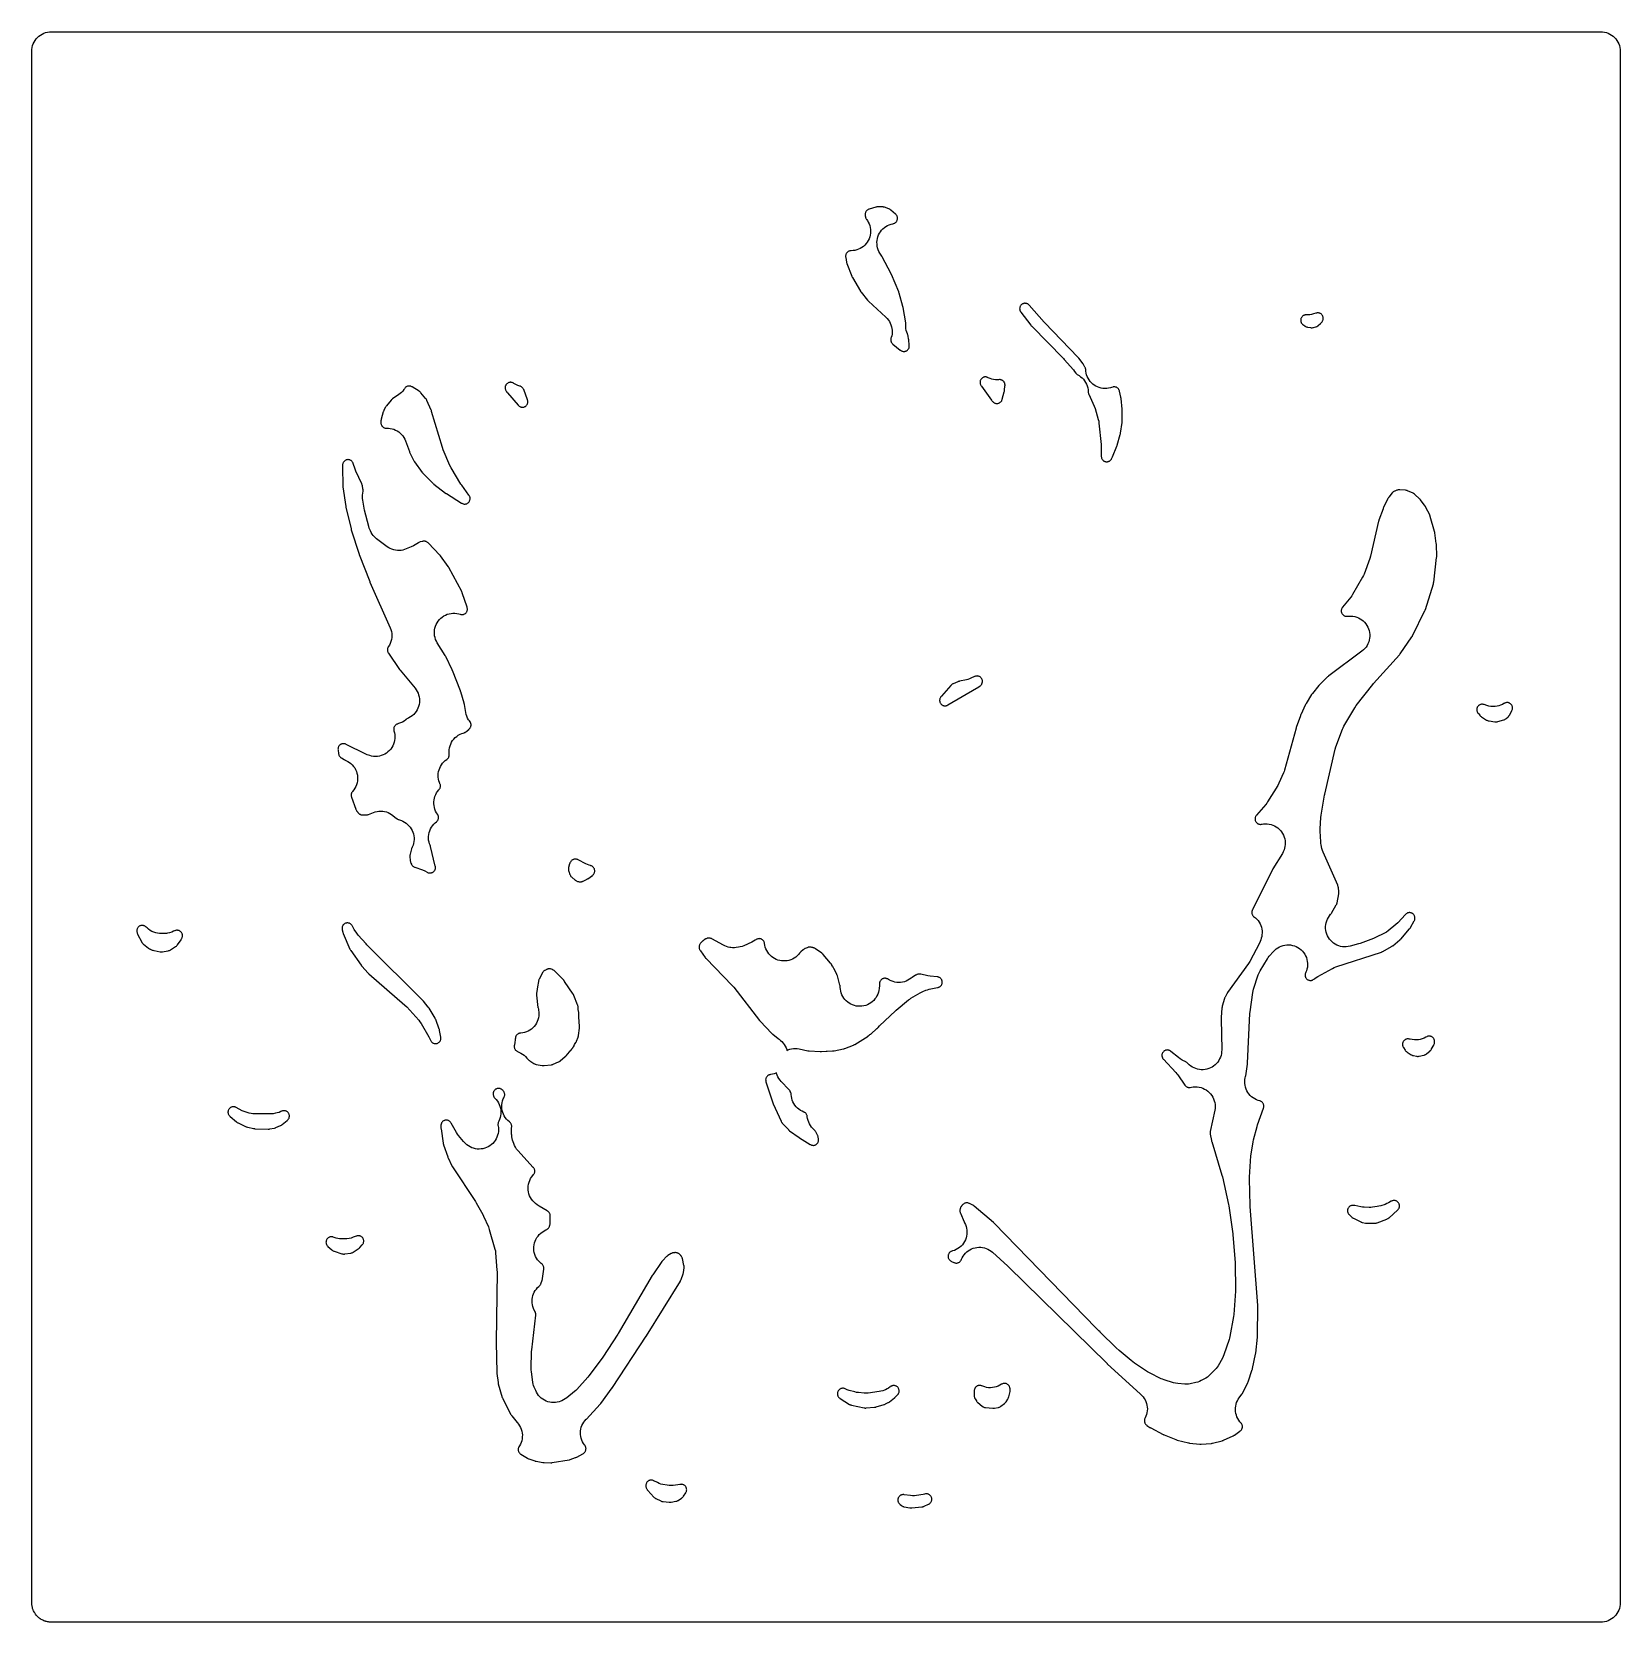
# Model space of a CAD drawing. Header units: millimetres. Extents: x 0 to 300, y 0 to 300.
import ezdxf

# ---------------------------------------------------------------- set-up
doc = ezdxf.new("R2010")
doc.units = ezdxf.units.MM
doc.layers.add('CUT', color=7, linetype='CONTINUOUS')

msp = doc.modelspace()

# ---------------------------------------------------------------- linework, layer by layer
at = {"layer": 'CUT'}
for points in [[(2.9553, -0.1299), (2.783, -0.1044), (2.6016, -0.0589), (2.4332, -0.0168), (2.4082, -0.0078), (2.3875, -0.0004), (2.3419, 0.0159), (2.2566, 0.0464), (2.0936, 0.1047), (1.9235, 0.1852), (1.7676, 0.2589), (1.6056, 0.3561), (1.4583, 0.4444), (1.4018, 0.4862), (1.3996, 0.4879), (1.354, 0.5217), (1.3058, 0.5574), (1.1686, 0.6592), (1.0271, 0.7874), (0.9014, 0.9014), (0.7722, 1.0439), (0.6592, 1.1686), (0.5435, 1.3246), (0.4443, 1.4583), (0.3745, 1.5748), (0.3623, 1.5951), (0.3612, 1.597), (0.3432, 1.627), (0.2589, 1.7676), (0.1733, 1.9487), (0.1047, 2.0936), (0.0979, 2.1127), (0.0919, 2.1294), (0.0826, 2.1556), (0.0353, 2.2877), (-0.0168, 2.4332), (-0.0477, 2.5567), (-0.0527, 2.5766), (-0.0625, 2.6157), (-0.0693, 2.6431), (-0.1044, 2.783), (-0.1067, 2.7988), (-0.1078, 2.8062), (-0.1208, 2.8936), (-0.1397, 3.0209), (-0.1573, 3.1398), (-0.175, 3.5), (-0.175, 296.4986), (-0.1573, 296.8588), (-0.1044, 297.2156), (-0.0168, 297.5654), (0.1047, 297.905), (0.2589, 298.231), (0.4443, 298.5404), (0.6592, 298.83), (0.9014, 299.0972), (1.1686, 299.3394), (1.4583, 299.5543), (1.7676, 299.7397), (2.0936, 299.8939), (2.4332, 300.0154), (2.783, 300.103), (3.1398, 300.1559), (3.5, 300.1736), (296.1703, 300.175), (296.5305, 300.1573), (296.8872, 300.1044), (297.2371, 300.0167), (297.5766, 299.8952), (297.9027, 299.7411), (298.212, 299.5556), (298.5017, 299.3408), (298.7689, 299.0986), (299.0111, 298.8314), (299.2259, 298.5417), (299.4114, 298.2324), (299.5655, 297.9063), (299.687, 297.5668), (299.7747, 297.2169), (299.8276, 296.8602), (299.8453, 296.5), (299.8453, 3.5), (299.8276, 3.1398), (299.7747, 2.783), (299.687, 2.4332), (299.5656, 2.0936), (299.4114, 1.7676), (299.2259, 1.4583), (299.0111, 1.1686), (298.7689, 0.9014), (298.5017, 0.6592), (298.212, 0.4443), (297.9027, 0.2589), (297.5767, 0.1047), (297.2371, -0.0168), (296.8873, -0.1044), (296.5305, -0.1573), (296.1703, -0.175), (3.5, -0.175), (3.3141, -0.1659), (3.1398, -0.1573), (3.0881, -0.1496), (3.0042, -0.1372), (3.0001, -0.1366)], [(153.7377, 256.6352), (153.7744, 256.5042), (153.7953, 256.4449), (154.712, 254.0178), (154.7342, 253.9627), (154.7896, 253.8464), (154.8185, 253.7944), (156.3274, 251.2083), (156.356, 251.1615), (156.4236, 251.0637), (156.4574, 251.0205), (157.703, 249.4874), (157.7797, 249.3995), (157.8066, 249.3708), (157.8893, 249.2885), (161.1565, 246.2568), (161.4003, 246.008), (161.6194, 245.7373), (161.812, 245.4471), (161.9762, 245.14), (162.1105, 244.8186), (162.2139, 244.4861), (162.2853, 244.1452), (162.3242, 243.7991), (162.33, 243.4508), (162.3029, 243.1036), (162.2431, 242.7605), (162.151, 242.4246), (162.1066, 242.2882), (162.0848, 242.1883), (162.0731, 242.0867), (162.0716, 241.9844), (162.0803, 241.8826), (162.0992, 241.782), (162.128, 241.6839), (162.1665, 241.5892), (162.2143, 241.4988), (162.2709, 241.4136), (162.3357, 241.3344), (162.4265, 241.2438), (162.4805, 241.1974), (163.8702, 240.0637), (163.9254, 240.0209), (164.0303, 239.9512), (164.119, 239.9042), (164.2119, 239.866), (164.308, 239.8372), (164.4066, 239.818), (164.5065, 239.8085), (164.6069, 239.8088), (164.7067, 239.819), (164.8051, 239.839), (164.9011, 239.8685), (164.9937, 239.9072), (165.082, 239.9549), (165.1653, 240.011), (165.2426, 240.075), (165.3133, 240.1463), (165.3766, 240.2242), (165.432, 240.3079), (165.4789, 240.3967), (165.5169, 240.4896), (165.5456, 240.5858), (165.5647, 240.6843), (165.5741, 240.7843), (165.5735, 240.9102), (165.568, 240.9799), (165.4598, 242.0242), (165.4528, 242.0818), (165.4501, 242.1012), (165.4411, 242.1586), (165.3311, 242.788), (165.3174, 242.8565), (165.2837, 242.9777), (165.2362, 243.1005), (165.2323, 243.1093), (165.1025, 243.4444), (165.0061, 243.7905), (164.9439, 244.1444), (164.9166, 244.5027), (164.9245, 244.862), (164.9257, 244.8802), (164.9286, 245.0109), (164.9192, 245.1355), (164.9089, 245.2041), (164.4004, 248.1141), (164.3835, 248.1978), (164.3771, 248.2259), (164.356, 248.3085), (163.643, 250.8288), (163.6127, 250.9248), (163.6015, 250.9569), (163.5654, 251.0508), (162.1928, 254.3262), (162.1643, 254.3904), (162.1542, 254.4119), (162.123, 254.4749), (160.4427, 257.6913), (160.4122, 257.7471), (160.4015, 257.7658), (160.3689, 257.8203), (160.0194, 258.3804), (159.8452, 258.6923), (159.7021, 259.0197), (159.5915, 259.3595), (159.5145, 259.7083), (159.4716, 260.0631), (159.4634, 260.4202), (159.4899, 260.7766), (159.5509, 261.1286), (159.6458, 261.4731), (159.7737, 261.8067), (159.9334, 262.1263), (160.1234, 262.4289), (160.3418, 262.7116), (160.5867, 262.9718), (160.8557, 263.2069), (161.1463, 263.4149), (161.4556, 263.5936), (161.7809, 263.7415), (162.119, 263.857), (162.4667, 263.9392), (162.5534, 263.9553), (162.6494, 263.9831), (162.7423, 264.0201), (162.8311, 264.066), (162.915, 264.1204), (162.9932, 264.1827), (163.065, 264.2523), (163.1296, 264.3286), (163.1864, 264.4109), (163.2349, 264.4983), (163.2746, 264.5901), (163.3052, 264.6853), (163.3263, 264.783), (163.3378, 264.8823), (163.3395, 264.9823), (163.3314, 265.082), (163.3137, 265.1804), (163.2864, 265.2765), (163.2499, 265.3696), (163.2044, 265.4586), (163.1504, 265.5428), (163.0885, 265.6213), (163.0016, 265.7117), (162.9497, 265.7583), (162.0675, 266.5122), (162.0188, 266.5521), (161.9264, 266.6179), (161.8484, 266.6636), (161.7459, 266.7121), (161.6873, 266.7352), (160.8859, 267.0307), (160.8268, 267.0511), (160.7182, 267.0806), (160.6299, 267.0965), (160.5178, 267.1066), (160.4553, 267.1081), (159.612, 267.11), (159.5433, 267.1084), (159.4203, 267.0968), (159.2989, 267.0734), (159.2326, 267.0555), (157.9982, 266.691), (157.9291, 266.6687), (157.8082, 266.6191), (157.7163, 266.57), (157.6299, 266.5117), (157.5499, 266.445), (157.4771, 266.3705), (157.4123, 266.289), (157.3561, 266.2012), (157.3092, 266.1083), (157.2719, 266.011), (157.2378, 265.8848), (157.2256, 265.8201), (157.2175, 265.7621), (157.2093, 265.6437), (157.2115, 265.549), (157.2225, 265.455), (157.2471, 265.3389), (157.2652, 265.2755), (157.3159, 265.1123), (157.3378, 265.0475), (157.3854, 264.9339), (157.432, 264.8474), (157.5036, 264.7403), (157.5197, 264.7186), (157.5174, 264.7169), (157.6458, 264.5433), (157.8308, 264.2336), (157.9845, 263.9072), (158.1055, 263.5674), (158.1926, 263.2173), (158.245, 262.8604), (158.2621, 262.5), (158.2438, 262.1398), (158.1903, 261.783), (158.102, 261.4332), (157.9799, 261.0938), (157.8251, 260.7679), (157.6391, 260.4589), (157.4236, 260.1695), (157.1809, 259.9026), (156.9131, 259.6609), (156.623, 259.4465), (156.3132, 259.2617), (155.9868, 259.1081), (155.6469, 258.9872), (155.2968, 258.9003), (154.9398, 258.848), (154.5795, 258.8311), (154.5119, 258.8312), (154.4126, 258.8217), (154.3147, 258.8026), (154.2191, 258.7739), (154.1268, 258.7362), (154.0386, 258.6896), (153.9554, 258.6346), (153.8779, 258.5718), (153.8069, 258.5017), (153.7431, 258.425), (153.6871, 258.3425), (153.6393, 258.2549), (153.6004, 258.1631), (153.5706, 258.0679), (153.5502, 257.9702), (153.5394, 257.8711), (153.5383, 257.7713), (153.5492, 257.6467), (153.5603, 257.5781), (153.7249, 256.6967)], [(186.4946, 247.4768), (186.5392, 247.3857), (186.6062, 247.2776), (186.6478, 247.2205), (188.5389, 244.7537), (188.6029, 244.6753), (188.6253, 244.6495), (188.694, 244.5751), (194.7027, 238.451), (194.8438, 238.2987), (196.5733, 236.3244), (196.7953, 236.0446), (197.0167, 235.7358), (197.0585, 235.6805), (197.1408, 235.5866), (197.2134, 235.5184), (197.2922, 235.4577), (197.403, 235.3884), (197.4269, 235.3751), (197.4261, 235.3736), (197.6376, 235.2551), (197.9355, 235.0469), (198.2114, 234.8103), (198.4626, 234.5476), (198.6866, 234.2614), (198.8812, 233.9545), (199.0446, 233.6298), (199.1751, 233.2906), (199.2714, 232.9402), (199.3327, 232.5819), (199.3583, 232.2194), (199.3598, 232.1476), (199.372, 232.0468), (199.3941, 231.9478), (199.434, 231.827), (199.4611, 231.7617), (200.4888, 229.4494), (200.6532, 229.0041), (201.2583, 226.9689), (201.3418, 226.63), (201.3927, 226.2848), (201.7947, 222.2383), (201.8125, 221.9158), (201.8334, 220.0275), (201.8359, 219.9587), (201.8492, 219.8354), (201.8693, 219.7386), (201.8987, 219.6442), (201.937, 219.553), (201.984, 219.466), (202.0391, 219.3839), (202.102, 219.3076), (202.1719, 219.2377), (202.2482, 219.1748), (202.3303, 219.1197), (202.4173, 219.0727), (202.5084, 219.0343), (202.6028, 219.0049), (202.6996, 218.9848), (202.7979, 218.9742), (202.8968, 218.9731), (202.9953, 218.9815), (203.0926, 218.9994), (203.1876, 219.0267), (203.2796, 219.063), (203.3676, 219.108), (203.4509, 219.1613), (203.5286, 219.2224), (203.6001, 219.2907), (203.6646, 219.3656), (203.7361, 219.467), (203.7716, 219.526), (203.8483, 219.6606), (203.9, 219.7591), (203.9164, 219.7929), (203.9615, 219.8947), (204.784, 221.933), (204.8167, 222.021), (204.8268, 222.051), (204.8545, 222.1406), (205.4098, 224.1423), (205.4349, 224.2451), (205.4422, 224.28), (205.4607, 224.3843), (205.7503, 226.3917), (205.7622, 226.499), (205.765, 226.5353), (205.77, 226.643), (205.7973, 228.6768), (205.7957, 228.775), (205.7942, 228.8081), (205.7868, 228.9061), (205.5736, 230.9325), (205.5598, 231.0337), (205.5541, 231.0677), (205.5341, 231.1678), (205.275, 232.2857), (205.2577, 232.353), (205.2177, 232.4715), (205.1768, 232.5624), (205.1273, 232.6489), (205.0695, 232.7301), (205.0041, 232.8054), (204.9317, 232.8739), (204.8529, 232.935), (204.7686, 232.9882), (204.6795, 233.0329), (204.5864, 233.0687), (204.4903, 233.0952), (204.3921, 233.1123), (204.2927, 233.1197), (204.193, 233.1174), (204.0941, 233.1054), (203.9967, 233.0839), (203.7871, 233.0154), (203.787, 233.0157), (203.5444, 232.9362), (203.1999, 232.859), (202.8497, 232.8152), (202.4969, 232.8053), (202.1447, 232.8292), (201.7965, 232.8868), (201.4553, 232.9775), (201.1245, 233.1006), (200.807, 233.2548), (200.5058, 233.4387), (200.2236, 233.6507), (199.963, 233.8888), (199.7265, 234.1509), (199.5162, 234.4343), (199.3341, 234.7367), (199.1818, 235.0551), (199.0608, 235.3867), (198.9721, 235.7284), (198.9166, 236.0769), (198.9027, 236.3024), (198.901, 236.3023), (198.8993, 236.3296), (198.8848, 236.4595), (198.8642, 236.5569), (198.8342, 236.6518), (198.7852, 236.7666), (198.7534, 236.8282), (198.5392, 237.2195), (198.4791, 237.3207), (198.4576, 237.3541), (198.3905, 237.4507), (197.5903, 238.5199), (197.5245, 238.6023), (197.5014, 238.6293), (197.4305, 238.7073), (191.158, 245.1847), (191.0313, 245.3224), (188.2353, 248.5206), (188.1876, 248.5725), (188.0947, 248.6595), (188.0143, 248.7212), (187.9281, 248.7746), (187.837, 248.8192), (187.742, 248.8546), (187.6439, 248.8804), (187.5437, 248.8963), (187.4425, 248.9022), (187.3412, 248.8981), (187.2407, 248.8839), (187.1422, 248.8599), (187.0466, 248.8262), (186.9547, 248.7832), (186.8676, 248.7313), (186.7861, 248.671), (186.7109, 248.6029), (186.6428, 248.5277), (186.5826, 248.4462), (186.5307, 248.3591), (186.4877, 248.2672), (186.454, 248.1716), (186.4299, 248.0731), (186.4158, 247.9726), (186.4116, 247.8713), (186.4175, 247.7701), (186.4335, 247.6699), (186.4592, 247.5719)], [(239.5622, 245.3366), (239.6024, 245.2441), (239.6516, 245.1561), (239.7092, 245.0733), (239.7746, 244.9966), (239.8474, 244.9267), (239.9468, 244.8485), (240.005, 244.8092), (240.3598, 244.5827), (240.4206, 244.546), (240.5347, 244.4883), (240.6298, 244.4516), (240.7531, 244.4176), (240.8228, 244.4039), (241.3725, 244.3101), (241.4476, 244.2994), (241.5838, 244.2909), (241.6925, 244.2957), (241.8274, 244.3162), (241.9013, 244.3335), (242.3414, 244.4493), (242.4041, 244.4673), (242.5144, 244.5075), (242.5991, 244.5474), (242.6798, 244.5949), (242.7752, 244.6635), (242.8254, 244.7051), (243.264, 245.0863), (243.323, 245.1405), (243.4204, 245.2466), (243.5054, 245.3629), (243.5469, 245.4313), (243.6028, 245.5294), (243.6364, 245.5919), (243.6882, 245.7085), (243.7201, 245.8052), (243.7422, 245.9045), (243.7544, 246.0055), (243.7564, 246.1072), (243.7483, 246.2087), (243.7301, 246.3088), (243.7021, 246.4066), (243.6645, 246.5011), (243.6177, 246.5915), (243.5621, 246.6767), (243.4984, 246.756), (243.427, 246.8286), (243.3488, 246.8937), (243.2645, 246.9507), (243.175, 246.999), (243.0811, 247.0382), (242.9838, 247.0678), (242.884, 247.0877), (242.7827, 247.0975), (242.6809, 247.0972), (242.5797, 247.0868), (242.4547, 247.0611), (242.3865, 247.0417), (241.902, 246.8908), (241.5521, 246.8005), (241.195, 246.7449), (240.8342, 246.7247), (240.5567, 246.7229), (240.4865, 246.7207), (240.3607, 246.7073), (240.2619, 246.6869), (240.1657, 246.6568), (240.0729, 246.6174), (239.9844, 246.569), (239.9011, 246.5121), (239.8238, 246.4473), (239.7533, 246.3752), (239.6902, 246.2965), (239.6352, 246.212), (239.5888, 246.1225), (239.5515, 246.0288), (239.5236, 245.9319), (239.5053, 245.8327), (239.4969, 245.7322), (239.4985, 245.6314), (239.51, 245.5312), (239.5313, 245.4326)], [(179.0098, 233.588), (179.0358, 233.5252), (179.0663, 233.4608), (179.1447, 233.3237), (179.1857, 233.2633), (181.1008, 230.5919), (181.1425, 230.5366), (181.2413, 230.4238), (181.2906, 230.3751), (181.3883, 230.2833), (181.4406, 230.2365), (181.5408, 230.1595), (181.6263, 230.1063), (181.7166, 230.0617), (181.8109, 230.0262), (181.9081, 230.0002), (182.0075, 229.9839), (182.108, 229.9774), (182.2087, 229.9809), (182.3085, 229.9942), (182.4066, 230.0174), (182.5018, 230.05), (182.5934, 230.0919), (182.6805, 230.1426), (182.7621, 230.2016), (182.8375, 230.2683), (182.906, 230.3422), (182.9668, 230.4224), (183.0195, 230.5083), (183.0635, 230.5989), (183.1072, 230.7174), (183.1266, 230.7849), (183.4985, 232.2134), (183.5239, 232.3274), (183.5311, 232.3661), (183.5485, 232.4816), (183.6428, 233.304), (183.649, 233.3729), (183.6511, 233.4974), (183.6431, 233.5963), (183.6256, 233.694), (183.5987, 233.7895), (183.5627, 233.882), (183.5178, 233.9706), (183.4646, 234.0543), (183.4035, 234.1326), (183.3351, 234.2045), (183.2601, 234.2694), (183.1791, 234.3268), (183.0929, 234.3761), (183.0023, 234.4167), (182.9083, 234.4484), (182.8116, 234.4708), (182.7132, 234.4837), (182.614, 234.487), (182.3948, 234.473), (182.3946, 234.4762), (182.1975, 234.4635), (181.8438, 234.4749), (181.4929, 234.5202), (181.148, 234.5991), (180.8122, 234.7108), (180.4887, 234.8542), (180.3689, 234.9144), (180.2754, 234.9504), (180.1787, 234.9771), (180.0799, 234.9942), (179.98, 235.0015), (179.8797, 234.999), (179.7802, 234.9867), (179.6824, 234.9647), (179.5872, 234.9332), (179.4956, 234.8925), (179.4084, 234.8431), (179.3264, 234.7853), (179.2506, 234.7198), (179.1814, 234.6472), (179.1198, 234.5682), (179.0661, 234.4834), (179.0211, 234.3939), (178.985, 234.3004), (178.9583, 234.2037), (178.9411, 234.105), (178.9337, 234.005), (178.9362, 233.9047), (178.9484, 233.8052), (178.9704, 233.7074)], [(65.8191, 225.9823), (65.8599, 225.8893), (65.9097, 225.8008), (65.968, 225.7176), (66.0343, 225.6407), (66.1079, 225.5707), (66.1881, 225.5084), (66.2741, 225.4544), (66.365, 225.4091), (66.46, 225.3731), (66.5581, 225.3467), (66.6583, 225.3302), (66.7596, 225.3237), (66.8265, 225.326), (67.1816, 225.3214), (67.5347, 225.2825), (67.8824, 225.2097), (68.2214, 225.1037), (68.5486, 224.9654), (68.8609, 224.7962), (69.1554, 224.5977), (69.4294, 224.3716), (69.6803, 224.1202), (69.9057, 223.8457), (70.1036, 223.5507), (70.272, 223.238), (70.4095, 222.9104), (71.1414, 220.8999), (71.1793, 220.805), (71.1931, 220.7734), (71.2367, 220.681), (72.013, 219.1609), (72.0387, 219.1128), (72.1003, 219.012), (72.1313, 218.9672), (73.5771, 216.9643), (73.6116, 216.9186), (73.6919, 216.8243), (73.7316, 216.783), (75.5828, 214.9339), (75.6578, 214.8636), (75.6838, 214.8406), (75.763, 214.775), (77.9532, 213.0714), (78.0246, 213.0188), (78.0492, 213.0017), (78.1234, 212.953), (81.0133, 211.1641), (81.0736, 211.1288), (81.1866, 211.0734), (81.2805, 211.0382), (81.3775, 211.0125), (81.4765, 210.9963), (81.5766, 210.99), (81.6769, 210.9935), (81.7763, 211.0068), (81.874, 211.0298), (81.9689, 211.0622), (82.0602, 211.1038), (82.1469, 211.1542), (82.2283, 211.2128), (82.3036, 211.2791), (82.372, 211.3525), (82.4329, 211.4323), (82.4857, 211.5176), (82.5298, 211.6077), (82.5649, 211.7016), (82.5907, 211.7986), (82.6067, 211.8976), (82.6131, 211.9977), (82.6095, 212.098), (82.5962, 212.1974), (82.5731, 212.2951), (82.5406, 212.39), (82.499, 212.4812), (82.4358, 212.5901), (82.3963, 212.6477), (81.0389, 214.5314), (80.8782, 214.7741), (79.0175, 217.8418), (78.7857, 218.2909), (77.5201, 221.2221), (77.3687, 221.6406), (75.3509, 228.4912), (75.3167, 228.595), (75.3039, 228.6295), (75.2629, 228.7308), (74.4445, 230.5739), (74.4163, 230.6335), (74.3583, 230.7371), (74.2909, 230.8349), (74.2499, 230.8865), (73.3128, 232.0085), (73.2623, 232.0657), (73.1636, 232.1611), (73.0551, 232.2453), (72.9913, 232.2871), (71.6698, 233.1036), (71.6079, 233.1397), (71.4918, 233.1962), (71.3953, 233.2316), (71.2956, 233.2572), (71.1939, 233.2726), (71.0911, 233.2778), (70.9884, 233.2725), (70.8867, 233.257), (70.787, 233.2313), (70.6905, 233.1957), (70.598, 233.1506), (70.5106, 233.0964), (70.429, 233.0337), (70.3541, 232.9631), (70.2867, 232.8853), (70.209, 232.7749), (70.1939, 232.751), (70.1912, 232.7527), (70.0994, 232.606), (69.8918, 232.3341), (69.6598, 232.0827), (69.4054, 231.854), (69.1308, 231.6499), (67.97, 230.8681), (67.9132, 230.8278), (67.8165, 230.7479), (67.7281, 230.659), (67.6827, 230.6061), (66.7949, 229.5184), (66.7528, 229.4642), (66.6703, 229.3405), (66.6365, 229.2808), (66.3381, 228.7237), (66.303, 228.6537), (66.2398, 228.4963), (66.2168, 228.4215), (65.8296, 227.0315), (65.8132, 226.9667), (65.7876, 226.8244), (65.7805, 226.758), (65.7568, 226.4771), (65.7526, 226.4064), (65.7546, 226.279), (65.7662, 226.1781), (65.7878, 226.0789)], [(89.3107, 232.5491), (89.3655, 232.438), (89.4004, 232.3787), (89.5082, 232.2048), (89.5389, 232.1574), (89.6114, 232.0588), (89.6475, 232.0154), (91.6887, 229.6582), (91.7363, 229.6059), (91.8288, 229.5184), (91.9091, 229.4563), (91.9951, 229.4025), (92.0861, 229.3574), (92.181, 229.3216), (92.2791, 229.2954), (92.3792, 229.2791), (92.4805, 229.2728), (92.582, 229.2766), (92.6825, 229.2904), (92.7812, 229.3141), (92.877, 229.3474), (92.9691, 229.3902), (93.0565, 229.4418), (93.1383, 229.5018), (93.2137, 229.5697), (93.2821, 229.6447), (93.3427, 229.7262), (93.3949, 229.8132), (93.4382, 229.905), (93.4722, 230.0006), (93.4965, 230.0992), (93.511, 230.1996), (93.5154, 230.301), (93.5097, 230.4023), (93.494, 230.5026), (93.4619, 230.6258), (93.4391, 230.6927), (92.7362, 232.5951), (92.7099, 232.6611), (92.6538, 232.7761), (92.6001, 232.8629), (92.5381, 232.9439), (92.4683, 233.0183), (92.3915, 233.0854), (92.3083, 233.1444), (92.2196, 233.1949), (92.1264, 233.2363), (91.9992, 233.2782), (92.0025, 233.2773), (91.6141, 233.3972), (91.2357, 233.5624), (90.8783, 233.769), (90.8473, 233.7894), (90.7888, 233.8257), (90.6792, 233.8833), (90.5878, 233.9206), (90.4931, 233.9488), (90.3962, 233.9679), (90.298, 233.9774), (90.1992, 233.9775), (90.1009, 233.968), (90.004, 233.9491), (89.9094, 233.9209), (89.8179, 233.8837), (89.7304, 233.8379), (89.6478, 233.7838), (89.5708, 233.722), (89.5001, 233.6531), (89.4364, 233.5776), (89.3802, 233.4964), (89.3322, 233.4101), (89.2927, 233.3196), (89.2621, 233.2257), (89.2407, 233.1293), (89.2287, 233.0313), (89.2263, 232.9326), (89.2334, 232.8341), (89.2499, 232.7367), (89.2758, 232.6414)], [(57.7655, 163.7878), (57.7949, 163.6616), (57.8284, 163.5639), (57.8716, 163.47), (57.9241, 163.3811), (57.9853, 163.2978), (58.0545, 163.2212), (58.1312, 163.1519), (58.2356, 163.0752), (58.2967, 163.0371), (58.8235, 162.7267), (58.9109, 162.6787), (58.9409, 162.6633), (59.0309, 162.6207), (59.1714, 162.5592), (59.4987, 162.3961), (59.8081, 162.2013), (60.0967, 161.9767), (60.3616, 161.7245), (60.6, 161.4472), (60.8097, 161.1476), (60.9886, 160.8287), (61.135, 160.4935), (61.2473, 160.1455), (61.3244, 159.788), (61.3656, 159.4247), (61.3706, 159.059), (61.3391, 158.6947), (61.2716, 158.3353), (61.1687, 157.9843), (61.0315, 157.6454), (60.8612, 157.3217), (60.6596, 157.0166), (60.4287, 156.7331), (60.3879, 156.6878), (60.3289, 156.6078), (60.2779, 156.5224), (60.2354, 156.4324), (60.2019, 156.3388), (60.1776, 156.2423), (60.1628, 156.144), (60.1577, 156.0446), (60.1622, 155.9453), (60.1764, 155.8468), (60.2061, 155.7257), (60.2275, 155.6597), (61.0238, 153.392), (61.0456, 153.3341), (61.0915, 153.2326), (61.146, 153.1354), (61.1797, 153.0836), (61.3915, 152.773), (61.431, 152.7178), (61.5091, 152.6239), (61.5783, 152.5553), (61.6536, 152.4936), (61.7345, 152.4393), (61.8201, 152.3929), (61.9098, 152.355), (62.0027, 152.3257), (62.0979, 152.3054), (62.2193, 152.2914), (62.2871, 152.2885), (62.9445, 152.2758), (63.0153, 152.2762), (63.1424, 152.2864), (63.2423, 152.3046), (63.3649, 152.3397), (63.4313, 152.3642), (64.3677, 152.7367), (64.7017, 152.8513), (65.0451, 152.9333), (65.3948, 152.982), (65.7476, 152.9968), (66.1001, 152.9778), (66.4492, 152.925), (66.7917, 152.839), (67.1242, 152.7205), (67.4439, 152.5706), (67.7478, 152.3908), (68.0329, 152.1826), (68.7265, 151.6232), (68.7863, 151.5776), (68.9, 151.5042), (69.0208, 151.4433), (69.0904, 151.4148), (69.6345, 151.2089), (69.6338, 151.207), (69.9081, 151.0955), (70.227, 150.9277), (70.528, 150.7294), (70.8081, 150.5027), (71.0647, 150.2495), (71.2952, 149.9725), (71.4975, 149.6742), (71.6696, 149.3576), (71.8098, 149.0256), (71.9169, 148.6815), (71.9897, 148.3285), (72.0276, 147.9701), (72.0303, 147.6097), (71.9976, 147.2508), (71.9299, 146.8968), (71.8279, 146.5512), (71.6925, 146.2172), (71.6063, 146.0312), (71.5672, 145.9221), (71.5497, 145.8601), (71.2948, 144.8746), (71.2779, 144.8011), (71.258, 144.6667), (71.2524, 144.531), (71.2553, 144.4556), (71.3074, 143.6566), (71.3134, 143.5892), (71.3328, 143.4689), (71.3574, 143.3748), (71.3992, 143.2604), (71.4269, 143.1986), (71.5227, 142.998), (71.5541, 142.9362), (71.6185, 142.8293), (71.678, 142.7496), (71.7449, 142.6759), (71.8186, 142.6092), (71.8985, 142.5499), (71.9838, 142.4986), (72.0965, 142.4451), (72.1611, 142.4199), (73.596, 141.9022), (74.0556, 141.6999), (74.5308, 141.4506), (74.5945, 141.4192), (74.713, 141.3714), (74.8109, 141.3429), (74.911, 141.3243), (75.0125, 141.3157), (75.1144, 141.3173), (75.2156, 141.3291), (75.3151, 141.3508), (75.412, 141.3824), (75.5053, 141.4234), (75.594, 141.4735), (75.6772, 141.5322), (75.7542, 141.5989), (75.8242, 141.673), (75.8865, 141.7536), (75.9404, 141.84), (75.9855, 141.9314), (76.0212, 142.0268), (76.0473, 142.1253), (76.0634, 142.2259), (76.0694, 142.3276), (76.0653, 142.4294), (76.0474, 142.556), (76.0322, 142.6253), (75.1235, 146.3369), (75.1054, 146.4038), (75.0538, 146.5508), (75.0435, 146.5761), (75.0451, 146.5767), (74.9549, 146.7993), (74.8522, 147.1477), (74.7845, 147.5046), (74.7523, 147.8663), (74.756, 148.2295), (74.7955, 148.5906), (74.8705, 148.946), (74.9802, 149.2922), (75.1235, 149.626), (75.2991, 149.9439), (75.5052, 150.243), (75.7398, 150.5203), (76.0007, 150.773), (76.261, 150.9796), (76.3482, 151.056), (76.4169, 151.1293), (76.478, 151.209), (76.531, 151.2942), (76.5754, 151.3843), (76.6108, 151.4783), (76.6367, 151.5753), (76.653, 151.6744), (76.6595, 151.7746), (76.6562, 151.8749), (76.643, 151.9745), (76.6201, 152.0723), (76.5877, 152.1673), (76.5461, 152.2587), (76.4958, 152.3456), (76.4541, 152.4037), (76.2608, 152.702), (76.0972, 153.0177), (75.9649, 153.3477), (75.8651, 153.6889), (75.7988, 154.0382), (75.7665, 154.3923), (75.7685, 154.7478), (75.8049, 155.1014), (75.8754, 155.4499), (75.9791, 155.79), (76.1152, 156.1184), (76.2825, 156.4321), (76.4792, 156.7282), (76.7037, 157.0039), (76.7885, 157.0984), (76.8485, 157.1804), (76.9001, 157.268), (76.9428, 157.3602), (76.9761, 157.4563), (76.9997, 157.5552), (77.0133, 157.6559), (77.0169, 157.7575), (77.0103, 157.8589), (76.9937, 157.9592), (76.9672, 158.0574), (76.9199, 158.1821), (76.9087, 158.2077), (76.9113, 158.2089), (76.8327, 158.3876), (76.7225, 158.7212), (76.6446, 159.0638), (76.5998, 159.4122), (76.5885, 159.7634), (76.6108, 160.114), (76.6665, 160.4609), (76.755, 160.8009), (76.8756, 161.1309), (77.0272, 161.4479), (77.2083, 161.7489), (77.4173, 162.0313), (77.6524, 162.2924), (77.9113, 162.5299), (78.1917, 162.7415), (78.2608, 162.7887), (78.3372, 162.8525), (78.4071, 162.9235), (78.4696, 163.001), (78.5244, 163.0841), (78.5708, 163.1722), (78.6179, 163.2879), (78.6279, 163.3186), (78.6422, 163.3701), (78.6653, 163.4883), (78.6748, 163.5866), (78.6748, 163.6853), (78.659, 163.8485), (78.6419, 164.2201), (78.6625, 164.5915), (78.7205, 164.9589), (78.8153, 165.3186), (78.946, 165.6668), (79.1113, 166.0001), (79.3094, 166.3149), (79.5383, 166.6082), (79.7957, 166.8767), (80.0789, 167.1179), (80.385, 167.3292), (80.711, 167.5085), (81.0533, 167.6539), (81.2824, 167.7248), (81.2817, 167.7271), (81.4907, 167.7913), (81.5819, 167.8293), (81.669, 167.876), (81.7721, 167.9448), (81.8265, 167.987), (82.3518, 168.4161), (82.4008, 168.458), (82.4836, 168.5393), (82.5588, 168.6277), (82.5906, 168.6707), (82.6227, 168.7186), (82.6835, 168.8252), (82.7237, 168.9144), (82.7551, 169.007), (82.7775, 169.1022), (82.7907, 169.1991), (82.7946, 169.2968), (82.7892, 169.3945), (82.7744, 169.4912), (82.7505, 169.586), (82.7176, 169.6781), (82.6761, 169.7667), (82.6262, 169.8508), (82.4988, 170.0256), (82.4996, 170.0263), (82.3402, 170.2464), (82.152, 170.5716), (81.998, 170.9143), (81.8798, 171.271), (81.7987, 171.6378), (81.5484, 173.1263), (81.5281, 173.2279), (81.5201, 173.2619), (81.4935, 173.3619), (80.843, 175.5326), (80.8212, 175.6001), (80.8133, 175.6227), (80.7886, 175.6893), (79.2659, 179.54), (79.2438, 179.5933), (79.236, 179.6112), (79.212, 179.6637), (78.0102, 182.1772), (77.968, 182.2595), (77.9529, 182.2869), (77.9062, 182.3667), (76.415, 184.7595), (76.2377, 185.078), (76.093, 185.4126), (75.982, 185.7598), (75.906, 186.1163), (75.8657, 186.4786), (75.8615, 186.8431), (75.8934, 187.2063), (75.9612, 187.5645), (76.0641, 187.9142), (76.2011, 188.252), (76.3709, 188.5745), (76.5719, 188.8787), (76.802, 189.1614), (77.0589, 189.42), (77.3403, 189.6518), (77.6432, 189.8546), (77.9647, 190.0264), (78.3016, 190.1655), (78.6507, 190.2706), (79.0084, 190.3405), (79.3714, 190.3747), (79.7359, 190.3727), (80.0984, 190.3346), (80.4554, 190.2608), (80.7463, 190.1699), (80.872, 190.1371), (80.9703, 190.1214), (81.0696, 190.1154), (81.169, 190.119), (81.2676, 190.1323), (81.3644, 190.1552), (81.4586, 190.1873), (81.5492, 190.2285), (81.6353, 190.2782), (81.7162, 190.3361), (81.7911, 190.4016), (81.8593, 190.474), (81.9201, 190.5528), (81.973, 190.637), (82.0174, 190.7261), (82.0529, 190.819), (82.0793, 190.9149), (82.0962, 191.0129), (82.1035, 191.1121), (82.1011, 191.2116), (82.0891, 191.3104), (82.062, 191.4322), (82.042, 191.4986), (81.1413, 194.2521), (81.1201, 194.3124), (81.0655, 194.4395), (81.0364, 194.4963), (78.6083, 198.9881), (78.5543, 199.0807), (78.535, 199.1114), (78.4752, 199.2003), (77.0314, 201.2028), (76.9584, 201.2969), (76.9326, 201.3277), (76.853, 201.4163), (74.7242, 203.6204), (74.6737, 203.6702), (74.5762, 203.7528), (74.4923, 203.8106), (74.4031, 203.8598), (74.3095, 203.8998), (74.1876, 203.9381), (74.1471, 203.9475), (74.0963, 203.9566), (73.9559, 203.9699), (73.8436, 203.9681), (73.7037, 203.9504), (73.627, 203.9342), (73.2468, 203.8429), (73.1777, 203.8244), (73.0561, 203.7819), (72.9393, 203.7273), (72.877, 203.6922), (71.9237, 203.124), (71.4797, 202.8986), (70.5631, 202.5089), (70.2385, 202.3887), (69.9041, 202.2995), (69.5627, 202.2421), (69.2174, 202.2172), (68.8713, 202.2248), (68.5275, 202.265), (68.189, 202.3373), (67.8588, 202.4412), (67.5398, 202.5757), (67.2349, 202.7396), (66.9468, 202.9314), (65.1613, 204.2458), (64.9438, 204.4189), (64.7401, 204.608), (64.5475, 204.8007), (64.3209, 205.0494), (64.118, 205.3177), (63.9404, 205.6034), (63.7897, 205.9042), (63.6607, 206.1943), (63.5521, 206.4672), (63.4656, 206.7479), (62.6533, 209.8173), (62.5731, 210.2022), (62.3391, 211.7333), (62.3051, 212.0432), (62.2975, 212.3548), (62.3163, 212.666), (62.3939, 213.4177), (62.3992, 213.484), (62.4003, 213.6037), (62.3903, 213.7231), (62.3801, 213.7888), (62.2572, 214.4744), (62.2453, 214.5336), (62.217, 214.6387), (62.18, 214.741), (62.1559, 214.7964), (61.0388, 217.2198), (60.8921, 217.5893), (60.5388, 218.6425), (60.5153, 218.7073), (60.4646, 218.8207), (60.4156, 218.9068), (60.3585, 218.9877), (60.2938, 219.0627), (60.2222, 219.1311), (60.1443, 219.1922), (60.0609, 219.2456), (59.9727, 219.2906), (59.8805, 219.3268), (59.7853, 219.354), (59.6879, 219.3718), (59.5892, 219.3801), (59.4902, 219.3788), (59.3918, 219.368), (59.2949, 219.3477), (59.2004, 219.3181), (59.1092, 219.2794), (59.0222, 219.2322), (58.9401, 219.1767), (58.8638, 219.1136), (58.794, 219.0434), (58.7313, 218.9667), (58.6763, 218.8844), (58.6296, 218.7971), (58.5915, 218.7057), (58.5624, 218.611), (58.5376, 218.4893), (58.5288, 218.4209), (58.501, 218.1547), (58.4933, 218.0478), (58.4918, 218.0116), (58.4911, 217.9044), (58.5764, 214.4828), (58.5818, 214.3846), (58.5845, 214.3515), (58.5957, 214.2537), (59.1307, 210.5471), (59.1428, 210.4746), (59.1475, 210.4502), (59.1628, 210.3782), (60.1278, 206.291), (60.1444, 206.2265), (60.1504, 206.2049), (60.1696, 206.1411), (61.648, 201.5569), (61.6628, 201.5131), (61.668, 201.4984), (61.684, 201.4551), (63.6527, 196.3422), (63.6681, 196.3036), (63.6735, 196.2906), (63.6899, 196.2523), (67.5158, 187.6288), (67.6513, 187.2752), (67.7498, 186.9096), (67.81, 186.5357), (67.8315, 186.1577), (67.814, 185.7794), (67.7576, 185.405), (67.6631, 185.0383), (67.5313, 184.6834), (67.3636, 184.3438), (67.1619, 184.0234), (67.1436, 183.9974), (67.0932, 183.9078), (67.0521, 183.8136), (67.0206, 183.7158), (66.9991, 183.6153), (66.9878, 183.5131), (66.9868, 183.4103), (66.9961, 183.308), (67.0157, 183.2071), (67.0454, 183.1086), (67.0847, 183.0137), (67.1458, 182.9001), (67.1844, 182.8398), (69.2773, 179.7427), (69.3252, 179.6754), (69.3419, 179.6531), (69.3931, 179.5883), (72.2062, 176.205), (72.4251, 175.9134), (72.6141, 175.6015), (72.7712, 175.2725), (72.8949, 174.9294), (72.984, 174.5759), (73.0377, 174.2152), (73.0553, 173.8509), (73.0368, 173.4868), (72.9822, 173.1262), (72.8922, 172.7728), (72.7677, 172.4301), (72.6097, 172.1014), (72.42, 171.79), (72.2003, 171.499), (71.9529, 171.2311), (71.6802, 170.9891), (71.3848, 170.7753), (71.0696, 170.5918), (70.8573, 170.4949), (70.8582, 170.4928), (70.662, 170.4037), (70.5775, 170.3552), (70.498, 170.2988), (70.444, 170.2522), (70.1424, 170.0181), (69.8183, 169.8165), (69.475, 169.6497), (69.1162, 169.5194), (68.9462, 169.4674), (68.8788, 169.445), (68.7609, 169.3957), (68.6713, 169.3472), (68.5869, 169.29), (68.5087, 169.2247), (68.4373, 169.1519), (68.3736, 169.0724), (68.3181, 168.9869), (68.2714, 168.8964), (68.2339, 168.8016), (68.2061, 168.7036), (68.1881, 168.6032), (68.1803, 168.5016), (68.1826, 168.3998), (68.195, 168.2986), (68.2175, 168.1992), (68.2293, 168.1639), (68.3276, 167.8113), (68.3904, 167.4507), (68.4171, 167.0857), (68.4072, 166.7198), (68.3611, 166.3567), (68.279, 166), (68.1619, 165.6532), (68.0108, 165.3198), (67.8274, 165.0031), (67.6133, 164.7062), (67.3708, 164.4321), (67.1022, 164.1834), (66.8102, 163.9627), (66.4977, 163.7722), (66.1678, 163.6136), (65.8238, 163.4887), (65.469, 163.3986), (65.1071, 163.3443), (64.7415, 163.3262), (64.3759, 163.3446), (64.014, 163.3992), (63.6593, 163.4896), (63.4336, 163.5593), (63.1592, 163.656), (62.8933, 163.7742), (59.172, 165.6073), (59.1086, 165.6366), (58.991, 165.6808), (58.8943, 165.7067), (58.7955, 165.7231), (58.6956, 165.7296), (58.5955, 165.7264), (58.4962, 165.7134), (58.3986, 165.6907), (58.3038, 165.6586), (58.2125, 165.6173), (58.1257, 165.5673), (58.0443, 165.5091), (57.9689, 165.4432), (57.9003, 165.3702), (57.8392, 165.2908), (57.7862, 165.2059), (57.7417, 165.1161), (57.7062, 165.0225), (57.6801, 164.9258), (57.6636, 164.827), (57.6568, 164.7271), (57.6605, 164.6015), (57.6678, 164.5321), (57.7545, 163.8589)], [(172.9759, 68.5117), (173.0198, 68.4221), (173.0721, 68.3371), (173.1325, 68.2577), (173.2004, 68.1846), (173.275, 68.1184), (173.3558, 68.0598), (173.4637, 67.9965), (173.5261, 67.9658), (173.9786, 67.757), (174.0433, 67.729), (174.1633, 67.6874), (174.2618, 67.6639), (174.3622, 67.6503), (174.4634, 67.6467), (174.5644, 67.653), (174.6643, 67.6694), (174.7621, 67.6956), (174.8569, 67.7313), (174.9476, 67.7762), (175.0335, 67.8299), (175.1136, 67.8918), (175.1872, 67.9613), (175.2536, 68.0378), (175.312, 68.1204), (175.362, 68.2085), (175.4528, 68.4133), (175.4543, 68.4126), (175.5477, 68.6236), (175.7232, 68.9347), (175.9281, 69.2273), (176.1604, 69.4986), (176.418, 69.7461), (176.6984, 69.9674), (176.999, 70.1605), (177.3168, 70.3234), (177.649, 70.4547), (177.9924, 70.5532), (178.3437, 70.6178), (178.6997, 70.6481), (179.0568, 70.6436), (179.4119, 70.6045), (179.7615, 70.5311), (180.1023, 70.4241), (180.4311, 70.2845), (180.7448, 70.1136), (181.0405, 69.9131), (181.3152, 69.6849), (184.1595, 67.0785), (184.2499, 66.9927), (202.9242, 48.6768), (202.9447, 48.657), (202.9518, 48.6504), (202.9726, 48.6309), (209.2321, 42.8995), (209.2398, 42.8929), (209.4977, 42.651), (209.7312, 42.3854), (209.9381, 42.0986), (210.1164, 41.7932), (210.2646, 41.4721), (210.3812, 41.1382), (210.4652, 40.7947), (210.5157, 40.4447), (210.5324, 40.0914), (210.5151, 39.7382), (210.4639, 39.3883), (210.3793, 39.0449), (210.2621, 38.7112), (210.1133, 38.3904), (210.0598, 38.2881), (210.0222, 38.1951), (209.9939, 38.0989), (209.9752, 38.0003), (209.9662, 37.9004), (209.9671, 37.8001), (209.9778, 37.7004), (209.9982, 37.6022), (210.0282, 37.5064), (210.0674, 37.4141), (210.1154, 37.3261), (210.1719, 37.2432), (210.2362, 37.1662), (210.3077, 37.0959), (210.4057, 37.0169), (210.4632, 36.9772), (211.0156, 36.615), (211.0844, 36.5723), (211.108, 36.5584), (211.1789, 36.519), (213.5488, 35.277), (213.6229, 35.2405), (213.6482, 35.2288), (213.724, 35.196), (215.9173, 34.3114), (216.0234, 34.2728), (216.0596, 34.261), (216.168, 34.2296), (218.2924, 33.6929), (218.3466, 33.6804), (218.4653, 33.6601), (218.5205, 33.6539), (220.4721, 33.4753), (220.5283, 33.4712), (220.6502, 33.4697), (220.7065, 33.4724), (222.5751, 33.5976), (222.6373, 33.6031), (222.7708, 33.6239), (222.8317, 33.6376), (224.6715, 34.0921), (224.7369, 34.1099), (224.8756, 34.1585), (224.9378, 34.1855), (226.747, 35.0213), (226.8053, 35.0499), (226.9269, 35.1201), (226.9807, 35.1563), (228.0235, 35.8929), (228.0787, 35.9339), (228.1725, 36.0149), (228.2408, 36.0863), (228.3018, 36.164), (228.355, 36.2472), (228.4, 36.3351), (228.4362, 36.427), (228.4634, 36.522), (228.4813, 36.6191), (228.4898, 36.7176), (228.4887, 36.8163), (228.4781, 36.9145), (228.458, 37.0113), (228.4287, 37.1056), (228.3905, 37.1967), (228.3436, 37.2836), (228.2886, 37.3656), (228.2115, 37.4594), (228.0076, 37.6841), (227.7986, 37.9638), (227.617, 38.2621), (227.4645, 38.5764), (227.3426, 38.9036), (227.2523, 39.241), (227.1944, 39.5854), (227.1695, 39.9337), (227.1777, 40.2829), (227.2191, 40.6297), (227.2932, 40.971), (227.3993, 41.3037), (227.5366, 41.6248), (227.7037, 41.9315), (227.8991, 42.2209), (228.3924, 42.8812), (228.4276, 42.9306), (228.4971, 43.0422), (228.5258, 43.0957), (229.5164, 45.041), (229.5397, 45.089), (229.5843, 45.1957), (229.6021, 45.246), (230.3575, 47.5171), (230.3862, 47.6129), (230.3949, 47.6455), (230.4177, 47.7429), (230.9642, 50.4284), (230.9778, 50.504), (230.9818, 50.5297), (230.9919, 50.6058), (231.3258, 53.677), (231.3327, 53.7583), (231.3343, 53.7859), (231.3371, 53.8674), (231.3938, 59.476), (231.393, 59.5489), (231.3921, 59.5736), (231.3881, 59.6463), (229.9371, 78.3031), (229.9266, 78.5258), (229.8409, 83.5793), (229.8476, 83.8726), (230.1006, 87.888), (230.138, 88.228), (230.504, 90.5547), (230.5826, 90.9272), (231.2516, 93.4454), (231.3405, 93.7324), (232.4649, 96.8964), (232.487, 96.9638), (232.5176, 97.0879), (232.532, 97.1888), (232.5363, 97.2906), (232.5305, 97.3924), (232.5145, 97.493), (232.4886, 97.5916), (232.453, 97.687), (232.4081, 97.7785), (232.3543, 97.865), (232.2921, 97.9458), (232.2222, 98.0199), (232.1453, 98.0868), (232.0621, 98.1456), (231.9734, 98.1958), (231.8802, 98.237), (231.753, 98.2786), (231.726, 98.286), (231.7262, 98.2867), (231.4824, 98.3531), (231.1444, 98.4819), (230.8207, 98.6433), (230.5144, 98.8357), (230.2285, 99.0574), (229.9658, 99.306), (229.7288, 99.5793), (229.5199, 99.8745), (229.3409, 100.1889), (229.1938, 100.5193), (229.0798, 100.8626), (229.0002, 101.2155), (228.9556, 101.5744), (228.9465, 101.936), (228.973, 102.2968), (229.0348, 102.6532), (229.0835, 102.8696), (229.0959, 102.9299), (229.0997, 102.9504), (229.1098, 103.0111), (229.436, 105.2141), (229.4461, 105.2968), (229.4488, 105.3248), (229.4548, 105.4078), (229.8925, 114.7608), (229.9233, 115.0938), (230.4264, 118.7221), (230.4884, 119.0554), (230.5808, 119.3816), (231.4888, 122.1001), (231.6422, 122.4854), (231.8379, 122.8509), (233.2157, 125.1075), (233.3842, 125.3595), (233.5729, 125.5968), (234.3359, 126.4788), (234.5872, 126.7419), (234.8633, 126.9787), (235.1615, 127.1872), (235.4789, 127.3651), (235.8122, 127.5108), (236.1584, 127.6228), (236.5139, 127.7), (236.8753, 127.7417), (237.2391, 127.7474), (237.6016, 127.7172), (237.9594, 127.6513), (238.3089, 127.5503), (238.6467, 127.4152), (238.9695, 127.2475), (239.2741, 127.0486), (239.5576, 126.8205), (239.8172, 126.5656), (240.0502, 126.2863), (240.2545, 125.9852), (240.4281, 125.6655), (240.5691, 125.3301), (240.6764, 124.9825), (240.7487, 124.6259), (240.7854, 124.264), (240.7861, 123.9002), (240.7509, 123.5381), (240.6801, 123.1813), (240.5743, 122.8332), (240.4745, 122.5932), (240.4751, 122.5929), (240.3896, 122.3873), (240.3602, 122.2911), (240.3405, 122.1924), (240.3306, 122.0922), (240.3305, 121.9915), (240.3404, 121.8914), (240.3601, 121.7926), (240.3894, 121.6963), (240.4281, 121.6034), (240.4756, 121.5147), (240.5317, 121.4311), (240.5958, 121.3535), (240.6671, 121.2825), (240.7451, 121.2188), (240.829, 121.1632), (240.9179, 121.1161), (241.0111, 121.0779), (241.1075, 121.0491), (241.2064, 121.03), (241.3066, 121.0206), (241.4072, 121.0212), (241.5074, 121.0316), (241.606, 121.0519), (241.7021, 121.0817), (241.7948, 121.1209), (241.8832, 121.169), (241.9877, 121.2399), (242.0426, 121.2835), (242.1417, 121.3661), (242.4149, 121.5732), (242.7063, 121.754), (245.4857, 123.3032), (245.809, 123.4632), (246.1463, 123.5906), (254.7578, 126.3697), (254.8284, 126.3946), (254.9767, 126.4604), (255.0426, 126.4961), (256.6785, 127.4386), (256.7267, 127.4677), (256.8272, 127.5367), (256.8716, 127.5712), (258.2269, 128.6689), (258.2729, 128.7078), (258.3669, 128.7981), (258.4076, 128.8425), (260.0739, 130.7386), (260.126, 130.8015), (260.2267, 130.9468), (260.2673, 131.0177), (260.944, 132.2821), (260.9758, 132.3451), (261.0244, 132.4626), (261.0536, 132.5596), (261.0731, 132.6591), (261.0827, 132.76), (261.0822, 132.8613), (261.0717, 132.9621), (261.0513, 133.0614), (261.0211, 133.1581), (260.9815, 133.2514), (260.9329, 133.3403), (260.8757, 133.4239), (260.8105, 133.5015), (260.7379, 133.5723), (260.6586, 133.6354), (260.5736, 133.6905), (260.4834, 133.7368), (260.3891, 133.774), (260.2916, 133.8017), (260.1919, 133.8195), (260.0909, 133.8274), (259.9895, 133.8253), (259.8889, 133.8131), (259.79, 133.791), (259.6938, 133.7593), (259.6012, 133.7181), (259.5131, 133.668), (259.4304, 133.6094), (259.3344, 133.526), (259.2847, 133.4759), (257.8185, 131.9207), (257.4786, 131.6031), (256.0305, 130.4125), (255.6966, 130.1681), (255.3373, 129.9628), (253.6211, 129.1064), (253.2498, 128.946), (250.7201, 128.0148), (250.4084, 127.9156), (248.8279, 127.4889), (248.4728, 127.4116), (248.1117, 127.3698), (247.7483, 127.3638), (247.386, 127.3938), (247.0285, 127.4595), (246.6793, 127.5601), (246.3417, 127.6947), (246.019, 127.862), (245.7144, 128.0604), (245.431, 128.2879), (245.1713, 128.5423), (244.9381, 128.8211), (244.7336, 129.1215), (244.5597, 129.4407), (244.4182, 129.7755), (244.3105, 130.1227), (244.2376, 130.4788), (244.2003, 130.8403), (244.1988, 131.2038), (244.2333, 131.5656), (244.3033, 131.9223), (244.4082, 132.2703), (244.547, 132.6062), (244.7182, 132.9268), (244.9204, 133.2289), (245.1513, 133.5095), (245.1677, 133.5276), (245.2792, 133.6748), (245.3244, 133.7472), (246.2232, 135.2875), (246.2531, 135.3414), (246.3005, 135.4418), (246.3313, 135.5248), (246.3608, 135.6319), (246.3732, 135.6923), (246.6812, 137.3682), (246.6918, 137.4348), (246.7024, 137.5559), (246.7015, 137.6773), (246.6961, 137.7446), (246.6094, 138.5873), (246.5998, 138.661), (246.5723, 138.792), (246.5313, 138.9193), (246.503, 138.9881), (243.7489, 145.2226), (243.6169, 145.5673), (243.5201, 145.9235), (243.371, 146.6063), (243.3209, 146.8881), (243.2928, 147.1731), (243.1716, 149.2194), (243.1714, 149.6496), (243.2975, 151.8235), (243.3479, 152.2527), (244.0142, 156.0069), (244.0527, 156.1953), (246.0288, 164.712), (246.1573, 165.1435), (247.3668, 168.4511), (247.4951, 168.7581), (247.6507, 169.0523), (249.692, 172.5224), (249.9741, 172.9349), (253.1142, 176.916), (253.2594, 177.089), (258.1291, 182.5379), (258.1919, 182.6126), (258.2124, 182.6384), (258.2708, 182.7166), (260.5116, 185.9101), (260.543, 185.9569), (260.605, 186.062), (260.6307, 186.1121), (262.9587, 190.8872), (262.9812, 190.9356), (263.024, 191.0431), (263.0409, 191.0938), (264.5614, 195.9468), (264.5797, 196.0103), (264.6097, 196.1504), (264.6189, 196.2159), (265.1734, 200.901), (265.1831, 201.0198), (265.185, 201.06), (265.1862, 201.1793), (265.1312, 203.3107), (265.126, 203.4064), (265.1233, 203.4386), (265.1126, 203.5338), (264.8216, 205.5839), (264.8026, 205.6918), (264.795, 205.728), (264.769, 205.8343), (263.9769, 208.665), (263.9565, 208.7318), (263.9017, 208.8727), (263.8717, 208.9358), (263.1527, 210.3545), (263.1255, 210.4057), (263.0598, 210.5127), (263.0265, 210.5602), (262.1431, 211.767), (262.1033, 211.8189), (262.0095, 211.925), (261.9629, 211.9709), (261.0834, 212.7989), (261.0379, 212.8399), (260.9514, 212.9083), (260.8779, 212.9567), (260.781, 213.0093), (260.7254, 213.035), (259.668, 213.4959), (259.5938, 213.5258), (259.4561, 213.5682), (259.3145, 213.5948), (259.2349, 213.6029), (258.2127, 213.6783), (258.136, 213.6819), (257.9978, 213.6771), (257.8887, 213.6615), (257.7547, 213.6272), (257.682, 213.6022), (257.2688, 213.4475), (257.2092, 213.4236), (257.105, 213.3735), (257.0258, 213.3261), (256.9512, 213.2719), (256.8818, 213.2111), (256.802, 213.1274), (256.761, 213.078), (256.1425, 212.2991), (256.0959, 212.237), (256.0063, 212.0948), (255.9705, 212.026), (255.1364, 210.312), (255.0989, 210.2294), (255.087, 210.2012), (255.0542, 210.1167), (254.2813, 207.9577), (254.2516, 207.8668), (254.2425, 207.8359), (254.2182, 207.7435), (252.6803, 201.1386), (252.5465, 200.6935), (251.4587, 197.7621), (251.3398, 197.4787), (251.1977, 197.2062), (249.2943, 193.9019), (249.1421, 193.6599), (248.9715, 193.4305), (247.4058, 191.4873), (247.3632, 191.4317), (247.2941, 191.3262), (247.2475, 191.2371), (247.21, 191.1439), (247.1817, 191.0474), (247.1631, 190.9486), (247.1543, 190.8485), (247.1554, 190.748), (247.1663, 190.6481), (247.187, 190.5497), (247.2172, 190.4538), (247.2568, 190.3614), (247.3052, 190.2733), (247.362, 190.1904), (247.4267, 190.1135), (247.4987, 190.0433), (247.5772, 189.9805), (247.6614, 189.9257), (247.7507, 189.8795), (247.8441, 189.8422), (247.9406, 189.8143), (248.0395, 189.7961), (248.1397, 189.7876), (248.2402, 189.789), (248.4611, 189.814), (248.4616, 189.8098), (248.648, 189.8309), (249.0104, 189.8358), (249.3715, 189.8051), (249.7278, 189.7389), (250.0759, 189.638), (250.4123, 189.5032), (250.7338, 189.336), (251.0373, 189.138), (251.3198, 188.911), (251.5786, 188.6573), (251.8111, 188.3793), (252.0151, 188.0798), (252.1887, 187.7616), (252.33, 187.4279), (252.4378, 187.0819), (252.511, 186.727), (252.5489, 186.3665), (252.551, 186.0041), (252.5175, 185.6433), (252.4486, 185.2875), (252.345, 184.9402), (252.2077, 184.6048), (252.038, 184.2846), (251.8377, 183.9826), (251.6085, 183.7019), (251.3528, 183.445), (251.0731, 183.2146), (244.7863, 178.5375), (244.6978, 178.4669), (244.6688, 178.4421), (244.5853, 178.3656), (243.0849, 176.8935), (243.0198, 176.826), (242.9985, 176.8026), (242.9374, 176.7315), (241.7127, 175.2236), (241.6453, 175.1347), (241.6236, 175.1039), (241.5623, 175.0107), (240.5163, 173.2964), (240.4718, 173.2188), (240.4575, 173.1922), (240.4172, 173.1124), (239.5082, 171.1827), (239.4723, 171.1007), (239.4609, 171.0727), (239.4294, 170.989), (238.6601, 168.7611), (238.6436, 168.7107), (238.6383, 168.6936), (238.6234, 168.6427), (236.4445, 160.7295), (236.3604, 160.4638), (236.2564, 160.2053), (235.3969, 158.2826), (235.1713, 157.8556), (233.2521, 154.7385), (233.0897, 154.4968), (232.9087, 154.2686), (231.1492, 152.2234), (231.1052, 152.1695), (231.0331, 152.067), (230.9839, 151.9801), (230.9435, 151.8888), (230.9121, 151.794), (230.8902, 151.6966), (230.8778, 151.5975), (230.8752, 151.4977), (230.8823, 151.3981), (230.8992, 151.2997), (230.9255, 151.2033), (230.9611, 151.11), (231.0057, 151.0207), (231.0588, 150.9361), (231.1198, 150.8571), (231.1883, 150.7844), (231.2636, 150.7188), (231.3449, 150.6608), (231.4314, 150.611), (231.5224, 150.5699), (231.617, 150.5379), (231.7143, 150.5153), (231.8133, 150.5022), (231.9131, 150.4989), (232.0128, 150.5054), (232.2308, 150.5411), (232.2309, 150.5403), (232.4774, 150.5808), (232.8333, 150.6042), (233.1897, 150.593), (233.5434, 150.5473), (233.891, 150.4675), (234.2292, 150.3544), (234.5549, 150.2091), (234.8649, 150.0329), (235.1564, 149.8275), (235.4266, 149.5947), (235.673, 149.3369), (235.8933, 149.0565), (236.0853, 148.7559), (236.2473, 148.4382), (236.3777, 148.1063), (236.4754, 147.7633), (236.5393, 147.4125), (236.5689, 147.0571), (236.564, 146.7005), (236.5245, 146.3461), (236.4509, 145.9972), (236.3437, 145.657), (236.2041, 145.3288), (236.0334, 145.0158), (234.2527, 142.0969), (234.2176, 142.0366), (234.2062, 142.016), (234.1737, 141.9543), (230.3823, 134.376), (230.3528, 134.3134), (230.3081, 134.1971), (230.2817, 134.1014), (230.2647, 134.0035), (230.2572, 133.9044), (230.2594, 133.8051), (230.2713, 133.7065), (230.2926, 133.6095), (230.3233, 133.515), (230.363, 133.424), (230.4114, 133.3372), (230.4679, 133.2555), (230.5321, 133.1797), (230.6034, 133.1105), (230.7751, 132.9735), (230.7742, 132.9723), (230.9551, 132.8281), (231.2085, 132.583), (231.4372, 132.3148), (231.6391, 132.0259), (231.8124, 131.7189), (231.9556, 131.3968), (232.0672, 131.0624), (232.1462, 130.7189), (232.192, 130.3694), (232.2041, 130.0171), (232.1824, 129.6653), (232.1271, 129.3172), (232.0386, 128.976), (231.9432, 128.669), (231.8286, 128.3525), (231.6855, 128.0478), (229.8842, 124.6278), (229.6174, 124.1964), (225.6789, 118.7135), (225.6113, 118.6118), (225.5899, 118.5767), (225.53, 118.4703), (225.2175, 117.8642), (225.1878, 117.8029), (225.133, 117.666), (225.1124, 117.6012), (224.6827, 116.133), (224.6653, 116.068), (224.6378, 115.9248), (224.6298, 115.8579), (224.4535, 114.0182), (224.4471, 113.9209), (224.4458, 113.8879), (224.4451, 113.7904), (224.5741, 107.9101), (224.5647, 107.5553), (224.5212, 107.2031), (224.4439, 106.8568), (224.3335, 106.5195), (224.1911, 106.1944), (224.0181, 105.8846), (223.8159, 105.5929), (223.5866, 105.322), (223.3322, 105.0746), (223.0551, 104.8528), (222.758, 104.6588), (222.4435, 104.4944), (222.1146, 104.3611), (221.7744, 104.2601), (221.426, 104.1924), (221.0727, 104.1586), (220.7178, 104.159), (220.3646, 104.1937), (220.0165, 104.2623), (219.6765, 104.3642), (219.3479, 104.4983), (219.0339, 104.6636), (218.7372, 104.8583), (218.4607, 105.0808), (218.2069, 105.3289), (218.1814, 105.3564), (218.1368, 105.4023), (218.0511, 105.4794), (217.9775, 105.5344), (217.8794, 105.595), (217.8228, 105.6248), (217.1141, 105.9783), (216.7396, 106.1935), (216.393, 106.4512), (214.9981, 107.6212), (214.9439, 107.6644), (214.8408, 107.735), (214.7536, 107.783), (214.6621, 107.8223), (214.5672, 107.8525), (214.4698, 107.8733), (214.3708, 107.8845), (214.2713, 107.8861), (214.172, 107.878), (214.074, 107.8602), (213.9782, 107.833), (213.8855, 107.7966), (213.7968, 107.7513), (213.713, 107.6976), (213.6347, 107.6361), (213.5628, 107.5672), (213.4979, 107.4916), (213.4408, 107.4101), (213.3918, 107.3233), (213.3515, 107.2323), (213.3202, 107.1377), (213.2983, 107.0406), (213.286, 106.9418), (213.2833, 106.8422), (213.2903, 106.7429), (213.307, 106.6447), (213.3331, 106.5486), (213.3685, 106.4555), (213.4127, 106.3663), (213.4655, 106.2818), (213.5416, 106.1828), (213.5878, 106.131), (215.9373, 103.6239), (216.1216, 103.4115), (216.2892, 103.1856), (217.6042, 101.2627), (217.6456, 101.2053), (217.7276, 101.1078), (217.8004, 101.037), (217.8798, 100.9737), (217.9651, 100.9186), (218.0554, 100.8723), (218.1499, 100.8352), (218.2477, 100.8076), (218.3476, 100.7898), (218.4489, 100.7821), (218.5504, 100.7844), (218.6512, 100.7968), (218.8502, 100.8417), (219.2123, 100.9046), (219.5789, 100.931), (219.9463, 100.9206), (220.3108, 100.8736), (220.6688, 100.7904), (221.0167, 100.6718), (221.351, 100.5191), (221.6684, 100.3338), (221.9657, 100.1177), (222.2399, 99.873), (222.4884, 99.6021), (222.7085, 99.3078), (222.8981, 98.9929), (223.0553, 98.6607), (223.1785, 98.3144), (223.2666, 97.9576), (223.3185, 97.5937), (223.3339, 97.2265), (223.3125, 96.8596), (223.2545, 96.4966), (222.4079, 92.4923), (222.3948, 92.4219), (222.381, 92.2939), (222.3802, 92.1913), (222.3922, 92.063), (222.4042, 91.9925), (222.6396, 90.792), (222.658, 90.7095), (222.6649, 90.6818), (222.6874, 90.6003), (224.6292, 84.2185), (224.7037, 83.9328), (225.8472, 78.697), (225.8929, 78.4464), (226.6658, 73.1795), (226.692, 72.9516), (227.1233, 67.7849), (227.1358, 67.5227), (227.1935, 62.6386), (227.1833, 62.318), (226.8494, 57.9024), (226.802, 57.53), (226.1253, 53.7612), (226.0655, 53.4883), (225.9851, 53.2207), (224.9996, 50.3412), (224.8716, 50.018), (224.7137, 49.7083), (223.8819, 48.2523), (223.7185, 47.9921), (223.534, 47.7466), (223.3296, 47.5173), (222.4271, 46.5862), (222.1594, 46.3363), (221.8683, 46.1143), (221.5564, 45.9224), (220.7123, 45.4591), (220.385, 45.3), (220.0436, 45.1741), (219.6914, 45.0826), (218.6147, 44.859), (218.2833, 44.8058), (217.9484, 44.7831), (217.6129, 44.7911), (216.3027, 44.8821), (215.8782, 44.9365), (215.4628, 45.04), (213.6834, 45.5952), (213.411, 45.6921), (213.1471, 45.8101), (210.9361, 46.9049), (210.5434, 47.1305), (208.0801, 48.7552), (207.7699, 48.984), (207.4587, 49.2398), (205.2218, 51.1165), (205.2133, 51.1242), (204.6496, 51.6621), (201.6367, 54.6162), (201.6094, 54.6431), (201.3913, 54.8569), (200.8887, 55.3497), (181.5942, 75.1738), (181.5398, 75.2272), (181.521, 75.2449), (181.4642, 75.2957), (177.8374, 78.3955), (177.7709, 78.4489), (177.6172, 78.5512), (177.5422, 78.5919), (176.9383, 78.8967), (176.8735, 78.9275), (176.7528, 78.9738), (176.6534, 79.0008), (176.5518, 79.0177), (176.449, 79.0243), (176.3461, 79.0205), (176.2441, 79.0064), (176.144, 78.9821), (176.0469, 78.9478), (175.9537, 78.9039), (175.8654, 78.8508), (175.7829, 78.7892), (175.6877, 78.7018), (175.6386, 78.6494), (175.5177, 78.5135), (175.4789, 78.4681), (175.4144, 78.382), (175.3573, 78.2908), (175.3289, 78.2383), (175.2669, 78.1179), (175.2334, 78.0483), (175.1835, 77.9184), (175.1551, 77.8113), (175.1344, 77.6738), (175.1295, 77.6027), (175.1285, 77.5316), (175.1378, 77.3931), (175.1572, 77.2841), (175.1961, 77.1509), (175.2236, 77.0788), (175.9026, 75.4382), (175.9361, 75.3633), (175.9933, 75.2605), (176.1566, 74.9289), (176.2857, 74.5826), (176.3793, 74.2251), (176.4366, 73.86), (176.4569, 73.491), (176.4401, 73.1218), (176.3862, 72.7562), (176.2959, 72.3978), (176.1701, 72.0503), (176.01, 71.7172), (175.8173, 71.4019), (175.5938, 71.1075), (175.342, 70.8371), (175.0642, 70.5933), (174.7634, 70.3786), (174.4425, 70.1953), (174.1048, 70.0451), (173.7538, 69.9296), (173.5969, 69.8865), (173.5037, 69.8509), (173.4144, 69.8063), (173.3299, 69.7533), (173.251, 69.6923), (173.1784, 69.6238), (173.1128, 69.5486), (173.0549, 69.4674), (173.0052, 69.3809), (172.9641, 69.29), (172.9321, 69.1955), (172.9094, 69.0983), (172.8964, 68.9994), (172.893, 68.8997), (172.8994, 68.8001), (172.9155, 68.7016), (172.9411, 68.6052)], [(171.3594, 173.5467), (171.3996, 173.453), (171.4488, 173.3639), (171.5067, 173.2801), (171.5727, 173.2024), (171.6461, 173.1318), (171.7261, 173.0687), (171.812, 173.014), (171.903, 172.9681), (171.9981, 172.9315), (172.0963, 172.9045), (172.1967, 172.8874), (172.2984, 172.8804), (172.4002, 172.8836), (172.5012, 172.8969), (172.6004, 172.9202), (172.6967, 172.9532), (172.8129, 173.0065), (172.875, 173.0409), (178.2878, 176.2109), (178.3362, 176.2404), (178.3524, 176.2507), (178.3998, 176.2818), (178.9063, 176.6268), (178.964, 176.6683), (179.0619, 176.7504), (179.1331, 176.8233), (179.1966, 176.9029), (179.2519, 176.9885), (179.2985, 177.0791), (179.3357, 177.1739), (179.3633, 177.272), (179.3811, 177.3723), (179.3887, 177.4739), (179.3862, 177.5758), (179.3736, 177.6769), (179.351, 177.7762), (179.3185, 177.8728), (179.2767, 177.9657), (179.2258, 178.0539), (179.1663, 178.1366), (179.0989, 178.2131), (179.0243, 178.2824), (178.9431, 178.3439), (178.8562, 178.3971), (178.7644, 178.4413), (178.6687, 178.4762), (178.57, 178.5014), (178.4692, 178.5166), (178.3675, 178.5217), (178.2657, 178.5166), (178.165, 178.5015), (178.0662, 178.4764), (177.9461, 178.4327), (177.8814, 178.4035), (177.2183, 178.0844), (176.9405, 177.9646), (176.6537, 177.868), (176.36, 177.7953), (175.0394, 177.5256), (174.9691, 177.5094), (174.82, 177.4629), (174.753, 177.4362), (173.8404, 177.0459), (173.7821, 177.0195), (173.6806, 176.9648), (173.6039, 176.9141), (173.5321, 176.8568), (173.4488, 176.777), (173.4056, 176.7297), (171.6413, 174.7063), (171.5756, 174.626), (171.5542, 174.5982), (171.4936, 174.5139), (171.4926, 174.5123), (171.4544, 174.4524), (171.394, 174.3398), (171.355, 174.2457), (171.3256, 174.1481), (171.306, 174.0482), (171.2965, 173.9467), (171.2972, 173.8449), (171.3079, 173.7436), (171.3288, 173.6438)], [(272.8501, 171.7186), (272.8977, 171.6291), (272.9682, 171.5234), (273.0116, 171.4677), (273.3072, 171.1075), (273.3574, 171.0495), (273.4559, 170.9529), (273.5642, 170.8674), (273.628, 170.8249), (274.6222, 170.2009), (274.6848, 170.1638), (274.8024, 170.1058), (274.9003, 170.0694), (275.0272, 170.0365), (275.0988, 170.0237), (276.1767, 169.8593), (276.2524, 169.8498), (276.3897, 169.8438), (276.4989, 169.8507), (276.6343, 169.874), (276.7082, 169.8929), (277.8401, 170.2154), (277.9151, 170.239), (278.046, 170.2926), (278.145, 170.3464), (278.261, 170.4273), (278.3215, 170.4774), (278.6522, 170.7671), (278.7003, 170.8111), (278.7811, 170.8962), (278.8391, 170.9696), (278.9031, 171.068), (278.9348, 171.1249), (279.3745, 171.9587), (279.4052, 172.0204), (279.4523, 172.1354), (279.4807, 172.2303), (279.4999, 172.3275), (279.5095, 172.4261), (279.5096, 172.5251), (279.5, 172.6237), (279.481, 172.7209), (279.4527, 172.8158), (279.4153, 172.9075), (279.3692, 172.9952), (279.3148, 173.078), (279.2527, 173.1551), (279.1834, 173.2259), (279.1076, 173.2896), (279.0259, 173.3457), (278.9393, 173.3936), (278.8483, 173.4329), (278.7541, 173.4632), (278.6573, 173.4843), (278.5589, 173.4959), (278.4599, 173.4979), (278.3611, 173.4903), (278.2636, 173.4732), (278.1681, 173.4467), (278.0757, 173.4112), (277.9646, 173.3555), (277.9053, 173.3202), (277.8897, 173.3104), (277.5854, 173.1386), (277.2662, 172.9966), (276.9349, 172.8855), (276.5945, 172.8064), (276.2482, 172.76), (275.8991, 172.7466), (275.5503, 172.7665), (275.4055, 172.7817), (275.0131, 172.8444), (274.6297, 172.9492), (274.1416, 173.1114), (274.0741, 173.132), (273.9501, 173.16), (273.8495, 173.1723), (273.7483, 173.1747), (273.6472, 173.167), (273.5475, 173.1494), (273.4499, 173.1219), (273.3556, 173.085), (273.2654, 173.0389), (273.1802, 172.984), (273.1008, 172.921), (273.0281, 172.8505), (272.9627, 172.7731), (272.9053, 172.6896), (272.8564, 172.6008), (272.8166, 172.5077), (272.7862, 172.411), (272.7655, 172.3118), (272.7548, 172.2111), (272.7541, 172.1098), (272.7634, 172.0089), (272.7826, 171.9094), (272.8116, 171.8123)], [(101.2492, 141.645), (101.4697, 141.0347), (101.4959, 140.9677), (101.5519, 140.851), (101.6057, 140.763), (101.6681, 140.6809), (101.7564, 140.5863), (101.8092, 140.5376), (102.4416, 139.9839), (102.4947, 139.9397), (102.5959, 139.8671), (102.6817, 139.8174), (102.772, 139.7763), (102.8897, 139.7359), (102.9566, 139.7182), (103.1152, 139.6805), (103.1847, 139.6658), (103.3115, 139.6487), (103.4134, 139.6453), (103.5411, 139.6537), (103.6114, 139.6637), (103.6328, 139.6673), (103.7004, 139.6803), (103.8202, 139.7125), (103.9363, 139.7561), (103.9988, 139.7849), (104.6189, 140.0891), (104.6763, 140.1189), (104.796, 140.1918), (104.8488, 140.2291), (105.7012, 140.861), (105.7552, 140.903), (105.8466, 140.9855), (105.9129, 141.058), (105.9719, 141.1365), (106.0231, 141.2203), (106.066, 141.3086), (106.1003, 141.4006), (106.1255, 141.4955), (106.1416, 141.5924), (106.1483, 141.6904), (106.1455, 141.7885), (106.1333, 141.8859), (106.1119, 141.9818), (106.0813, 142.0751), (106.0419, 142.165), (105.9941, 142.2508), (105.9383, 142.3316), (105.875, 142.4066), (105.8047, 142.4753), (105.7282, 142.5368), (105.6462, 142.5908), (105.5593, 142.6366), (105.4454, 142.6834), (105.3804, 142.7047), (105.1249, 142.7819), (104.8011, 142.8964), (104.4894, 143.0407), (103.0181, 143.8073), (102.953, 143.8391), (102.8319, 143.8873), (102.7319, 143.9157), (102.6295, 143.9338), (102.5259, 143.9414), (102.422, 143.9384), (102.3189, 143.9249), (102.2178, 143.901), (102.1196, 143.867), (102.0253, 143.8231), (101.936, 143.7699), (101.8526, 143.7079), (101.7564, 143.6199), (101.7068, 143.5671), (101.669, 143.5246), (101.6261, 143.4742), (101.5554, 143.3782), (101.5063, 143.2968), (101.4651, 143.2112), (101.4235, 143.0995), (101.4048, 143.0359), (101.2198, 142.3489), (101.2027, 142.2786), (101.1818, 142.15), (101.1756, 142.0464), (101.1799, 141.9427), (101.1948, 141.84), (101.2264, 141.7136)], [(19.6958, 130.0953), (19.7317, 129.9577), (19.7826, 129.825), (19.8169, 129.7539), (20.5901, 128.259), (20.6271, 128.1918), (20.7035, 128.0766), (20.7738, 127.9919), (20.873, 127.8957), (20.9323, 127.8469), (21.8819, 127.1069), (21.9295, 127.0713), (22.0192, 127.0127), (22.1135, 126.9618), (22.1676, 126.9369), (22.5902, 126.7525), (22.6687, 126.721), (22.844, 126.6682), (22.9268, 126.6512), (24.061, 126.4522), (24.138, 126.4408), (24.2778, 126.4318), (24.4178, 126.4382), (24.4951, 126.4481), (25.5283, 126.6091), (25.6002, 126.6222), (25.7275, 126.6557), (25.8258, 126.6927), (25.9436, 126.7515), (26.0063, 126.7891), (26.9844, 127.41), (27.041, 127.4478), (27.1377, 127.5231), (27.2088, 127.5903), (27.2895, 127.6826), (27.3305, 127.737), (28.0179, 128.695), (28.0571, 128.7524), (28.1198, 128.8608), (28.1716, 128.9747), (28.1957, 129.0399), (28.2162, 129.0998), (28.2373, 129.1669), (28.2662, 129.2901), (28.2795, 129.3902), (28.2828, 129.491), (28.2762, 129.5917), (28.2597, 129.6913), (28.2334, 129.7887), (28.1977, 129.8831), (28.1528, 129.9735), (28.0992, 130.059), (28.0375, 130.1388), (27.9682, 130.2122), (27.8919, 130.2783), (27.8096, 130.3366), (27.7219, 130.3865), (27.6296, 130.4275), (27.5338, 130.4592), (27.4354, 130.4813), (27.3352, 130.4936), (27.2343, 130.496), (27.1337, 130.4884), (27.0343, 130.4708), (26.9371, 130.4436), (26.8192, 130.3976), (26.7557, 130.3673), (26.6198, 130.2981), (26.2439, 130.1326), (25.8518, 130.0101), (25.4486, 129.9321), (25.2437, 129.9042), (24.9045, 129.874), (24.564, 129.8753), (23.9717, 129.9051), (23.594, 129.9437), (23.2222, 130.0211), (22.8604, 130.1365), (22.5125, 130.2886), (22.1821, 130.4757), (21.8727, 130.696), (21.5878, 130.947), (21.4348, 131.0965), (21.3829, 131.1447), (21.2832, 131.2244), (21.1979, 131.2797), (21.1074, 131.3262), (21.0128, 131.3635), (20.915, 131.3912), (20.8149, 131.4091), (20.7135, 131.4169), (20.6118, 131.4146), (20.5108, 131.4022), (20.4116, 131.3798), (20.3151, 131.3477), (20.2223, 131.3062), (20.1341, 131.2556), (20.0513, 131.1965), (19.9748, 131.1295), (19.9054, 131.0552), (19.8436, 130.9744), (19.7903, 130.8878), (19.7458, 130.7964), (19.7105, 130.701), (19.685, 130.6025), (19.6694, 130.502), (19.6638, 130.4005), (19.6695, 130.273), (19.6779, 130.2027), (19.6823, 130.1731)], [(58.5658, 130.1121), (58.5816, 130.0513), (58.6245, 129.922), (58.6482, 129.8638), (59.9177, 126.9308), (59.9486, 126.8642), (60.0265, 126.7256), (60.0673, 126.6645), (62.0064, 123.9184), (62.0655, 123.8397), (62.0862, 123.8138), (62.1499, 123.7387), (63.3419, 122.4155), (63.4121, 122.3423), (63.4365, 122.3183), (63.511, 122.2494), (70.3136, 116.3382), (70.6363, 116.0209), (72.9107, 113.4905), (73.1415, 113.2066), (73.3428, 112.9011), (74.8267, 110.3858), (74.9664, 110.1255), (75.0848, 109.8548), (75.132, 109.7338), (75.1862, 109.6215), (75.239, 109.5351), (75.3, 109.4544), (75.3687, 109.3801), (75.4445, 109.3129), (75.5265, 109.2536), (75.6139, 109.2027), (75.706, 109.1607), (75.8018, 109.128), (75.9003, 109.1049), (76.0007, 109.0917), (76.1018, 109.0885), (76.2028, 109.0953), (76.3026, 109.1121), (76.4003, 109.1386), (76.4948, 109.1747), (76.5854, 109.2199), (76.671, 109.2739), (76.7508, 109.3361), (76.8241, 109.4059), (76.8901, 109.4826), (76.9483, 109.5654), (76.9979, 109.6536), (77.0386, 109.7463), (77.0699, 109.8425), (77.0916, 109.9414), (77.1033, 110.0419), (77.1051, 110.1431), (77.0948, 110.2697), (77.0838, 110.3393), (76.8562, 111.585), (76.8436, 111.6461), (76.8078, 111.7762), (76.7874, 111.8351), (76.1123, 113.6517), (76.0877, 113.7134), (76.0252, 113.8431), (75.9922, 113.9008), (74.8745, 115.7546), (74.8097, 115.8538), (74.7867, 115.8865), (74.7151, 115.9808), (73.7945, 117.1073), (73.7386, 117.1722), (73.7191, 117.1936), (73.6599, 117.2555), (63.1279, 127.7274), (62.9538, 127.9129), (61.4764, 129.6006), (61.2084, 129.9463), (60.732, 130.6427), (60.5849, 130.8762), (60.4557, 131.12), (60.3844, 131.2676), (60.3527, 131.3293), (60.2877, 131.436), (60.2279, 131.5156), (60.1606, 131.589), (60.0865, 131.6554), (60.0063, 131.7144), (59.9207, 131.7653), (59.8305, 131.8076), (59.7367, 131.8409), (59.6401, 131.865), (59.5416, 131.8795), (59.4422, 131.8844), (59.3427, 131.8796), (59.2442, 131.8651), (59.1476, 131.8411), (59.0537, 131.8078), (58.9636, 131.7656), (58.8779, 131.7147), (58.7977, 131.6558), (58.7235, 131.5894), (58.6562, 131.516), (58.5963, 131.4365), (58.5445, 131.3515), (58.5011, 131.2618), (58.4667, 131.1684), (58.4416, 131.072), (58.4259, 130.9737), (58.4199, 130.8743), (58.4236, 130.7748), (58.4403, 130.651), (58.4546, 130.5832)], [(125.9313, 126.9455), (125.9548, 126.8879), (125.983, 126.828), (126.0644, 126.6858), (126.1071, 126.6232), (127.0248, 125.3538), (127.099, 125.2586), (127.1252, 125.2274), (127.2061, 125.1379), (132.1282, 120.0747), (132.4026, 119.7582), (137.2579, 113.4661), (137.3152, 113.3958), (137.3353, 113.3726), (137.3964, 113.3056), (139.589, 111.028), (139.6663, 110.9527), (139.6933, 110.9281), (139.7754, 110.858), (140.7825, 110.0528), (140.8248, 110.0202), (140.9645, 109.9247), (141.2471, 109.711), (141.5078, 109.471), (141.7441, 109.207), (141.9539, 108.9215), (142.1353, 108.6171), (142.2865, 108.2967), (142.4061, 107.9632), (142.4465, 107.8036), (142.6414, 107.8938), (142.9809, 108.0122), (143.3303, 108.0968), (143.6864, 108.1469), (144.0456, 108.162), (144.4046, 108.1419), (144.7599, 108.0868), (146.3736, 107.7551), (146.488, 107.7357), (146.5268, 107.7306), (146.6423, 107.7192), (148.7327, 107.5872), (148.8358, 107.5839), (148.8706, 107.5839), (148.9737, 107.587), (149.8822, 107.6425), (149.8963, 107.6425), (150.0236, 107.6505), (150.0348, 107.6519), (151.093, 107.7166), (151.2059, 107.7274), (151.2438, 107.7323), (151.3557, 107.7508), (153.1657, 108.1132), (153.2251, 108.1264), (153.3514, 108.1631), (153.4086, 108.1838), (155.0303, 108.8097), (155.0953, 108.8367), (155.2315, 108.9053), (155.2918, 108.9416), (157.7701, 110.5169), (157.8234, 110.5525), (157.9335, 110.6373), (157.9816, 110.6798), (158.0036, 110.7002), (158.0861, 110.7498), (158.1387, 110.7831), (158.2478, 110.8625), (158.2956, 110.9023), (159.4659, 111.9222), (159.5201, 111.9719), (159.6288, 112.0885), (159.6747, 112.146), (159.9256, 112.478), (162.9528, 115.2782), (163.1096, 115.4151), (165.4456, 117.3424), (165.6605, 117.5068), (165.8869, 117.6549), (167.5951, 118.6847), (167.8674, 118.8335), (168.1512, 118.9588), (168.6888, 119.1696), (168.9973, 119.275), (169.314, 119.3527), (170.923, 119.6724), (170.9911, 119.6877), (171.1113, 119.7241), (171.2038, 119.7624), (171.2922, 119.8095), (171.3755, 119.8651), (171.453, 119.9285), (171.5239, 119.9993), (171.5875, 120.0766), (171.6433, 120.1598), (171.6906, 120.248), (171.7291, 120.3405), (171.7583, 120.4363), (171.7781, 120.5344), (171.7881, 120.6341), (171.7883, 120.7342), (171.7788, 120.8339), (171.7595, 120.9322), (171.7307, 121.0281), (171.6926, 121.1207), (171.6457, 121.2092), (171.5903, 121.2926), (171.5271, 121.3702), (171.4565, 121.4413), (171.3793, 121.5051), (171.2963, 121.5611), (171.2081, 121.6086), (171.1158, 121.6473), (171.0201, 121.6768), (170.897, 121.7019), (170.8278, 121.7107), (169.4914, 121.8485), (169.0737, 121.9161), (167.7709, 122.2047), (167.702, 122.2182), (167.5766, 122.2332), (167.4759, 122.2353), (167.3755, 122.2275), (167.2511, 122.2053), (167.1831, 122.1879), (167.0827, 122.1596), (167.017, 122.1393), (166.9016, 122.0943), (166.7911, 122.0385), (166.7322, 122.0031), (166.0901, 121.5962), (166.0087, 121.5412), (165.9818, 121.5218), (165.9038, 121.4621), (165.8978, 121.4572), (165.6076, 121.2437), (165.2978, 121.0598), (164.9716, 120.907), (164.6319, 120.7869), (164.2822, 120.7007), (163.9256, 120.6491), (163.5658, 120.6327), (163.206, 120.6515), (162.8498, 120.7056), (162.5007, 120.7942), (162.1618, 120.9166), (161.8366, 121.0715), (161.6293, 121.1966), (161.6286, 121.1954), (161.4379, 121.3104), (161.347, 121.3536), (161.2523, 121.3877), (161.1548, 121.4123), (161.0552, 121.4272), (160.9547, 121.4322), (160.8542, 121.4273), (160.7546, 121.4126), (160.657, 121.3881), (160.5622, 121.3542), (160.4713, 121.311), (160.385, 121.2592), (160.3043, 121.1991), (160.2298, 121.1314), (160.1624, 121.0566), (160.1027, 120.9756), (160.0512, 120.8892), (160.0084, 120.798), (159.9749, 120.7031), (159.9508, 120.6054), (159.9365, 120.5058), (159.9266, 120.2833), (159.9242, 120.2834), (159.9165, 120.0958), (159.8636, 119.4891), (159.815, 119.1335), (159.7319, 118.7843), (159.6152, 118.445), (159.466, 118.1186), (159.2856, 117.8083), (159.0758, 117.5172), (158.8386, 117.2478), (158.5763, 117.0029), (158.2913, 116.7847), (157.9864, 116.5954), (157.6645, 116.4367), (157.3287, 116.3102), (156.9821, 116.217), (156.6281, 116.1581), (156.27, 116.134), (155.9113, 116.1449), (155.5554, 116.1908), (155.2056, 116.2712), (154.8654, 116.3853), (154.5378, 116.532), (154.2262, 116.71), (153.9334, 116.9175), (153.6623, 117.1526), (153.4153, 117.4131), (153.195, 117.6963), (153.0033, 117.9998), (152.8422, 118.3204), (152.7131, 118.6553), (152.6172, 119.0011), (152.5556, 119.3547), (152.5287, 119.7126), (152.5267, 119.7892), (152.5218, 119.8761), (152.494, 120.0622), (152.4733, 120.1467), (151.99, 121.8893), (151.9669, 121.9646), (151.9035, 122.1227), (151.8683, 122.1931), (151.2871, 123.2782), (151.2406, 123.3939), (151.2158, 123.4519), (151.1643, 123.5532), (151.104, 123.6495), (151.067, 123.7006), (151.0459, 123.7285), (150.882, 124.0346), (150.8446, 124.1001), (150.7528, 124.235), (150.7056, 124.2938), (149.3207, 125.9261), (149.2811, 125.9708), (149.2049, 126.0467), (149.1225, 126.116), (149.0745, 126.1515), (147.8653, 127.0066), (147.8085, 127.0448), (147.7015, 127.106), (147.6118, 127.1463), (147.5187, 127.1779), (147.3987, 127.2061), (147.3311, 127.2169), (147.2153, 127.2326), (147.1576, 127.259), (147.0627, 127.2916), (146.9651, 127.3147), (146.8656, 127.3281), (146.7653, 127.3317), (146.6652, 127.3255), (146.5661, 127.3095), (146.4691, 127.2838), (146.375, 127.2487), (146.2849, 127.2046), (146.2496, 127.1828), (145.9268, 127.0626), (145.8665, 127.0386), (145.761, 126.9879), (145.681, 126.9401), (145.5865, 126.8712), (145.5368, 126.8294), (145.0593, 126.4094), (144.9958, 126.35), (144.8707, 126.2094), (144.8533, 126.1859), (144.6298, 125.9115), (144.3809, 125.66), (144.109, 125.4335), (143.8166, 125.2342), (143.5063, 125.064), (143.1812, 124.9244), (142.8441, 124.8167), (142.4982, 124.742), (142.1467, 124.7009), (141.7929, 124.6937), (141.4401, 124.7206), (141.0914, 124.7814), (140.7503, 124.8754), (140.4197, 125.0017), (140.1029, 125.1593), (139.8027, 125.3466), (139.5218, 125.5619), (139.263, 125.8032), (139.0286, 126.0683), (138.8208, 126.3548), (138.6415, 126.6598), (138.4923, 126.9808), (138.3748, 127.3145), (138.2898, 127.658), (138.2383, 128.0082), (138.2351, 128.0408), (138.2153, 128.1401), (138.1857, 128.237), (138.1467, 128.3305), (138.0987, 128.4197), (138.042, 128.5036), (137.9773, 128.5816), (137.9052, 128.6527), (137.8264, 128.7164), (137.7417, 128.7719), (137.6519, 128.8188), (137.5579, 128.8566), (137.4607, 128.8849), (137.3611, 128.9034), (137.2602, 128.912), (137.1589, 128.9105), (137.0582, 128.899), (136.9592, 128.8776), (136.8628, 128.8466), (136.77, 128.8061), (136.6591, 128.744), (136.6002, 128.7051), (136.4616, 128.6083), (136.1665, 128.4225), (135.855, 128.2654), (134.3018, 127.5727), (133.974, 127.445), (133.6355, 127.3491), (133.2894, 127.2861), (132.8763, 127.2312), (132.5374, 127.202), (132.1972, 127.2042), (131.8587, 127.238), (131.6778, 127.2645), (131.3566, 127.3263), (131.0421, 127.4164), (130.7369, 127.5342), (130.4434, 127.6786), (128.2501, 128.8818), (128.19, 128.9129), (128.0782, 128.9611), (127.9857, 128.9909), (127.8909, 129.0118), (127.7945, 129.0236), (127.6974, 129.0261), (127.6006, 129.0195), (127.5047, 129.0037), (127.4109, 128.9789), (127.3198, 128.9452), (127.21, 128.8924), (127.1513, 128.8588), (126.8504, 128.6769), (126.784, 128.6342), (126.6483, 128.5301), (126.5899, 128.477), (126.202, 128.1043), (126.1512, 128.0529), (126.067, 127.9537), (126.0083, 127.8682), (125.9585, 127.7772), (125.9182, 127.6817), (125.8878, 127.5825), (125.8676, 127.4808), (125.8578, 127.3776), (125.8585, 127.2739), (125.8698, 127.1708), (125.8914, 127.0693)], [(91.0037, 108.1929), (91.0438, 108.0985), (91.0933, 108.0086), (91.1515, 107.9242), (91.2179, 107.846), (91.2918, 107.7748), (91.3724, 107.7114), (91.481, 107.6424), (91.5441, 107.6088), (92.1831, 107.288), (92.5102, 107.1022), (92.8167, 106.8839), (93.0992, 106.6354), (93.3548, 106.3594), (93.5705, 106.1012), (93.6181, 106.047), (93.711, 105.9563), (93.8125, 105.8755), (93.8722, 105.835), (94.6199, 105.3545), (94.6777, 105.3193), (94.786, 105.2635), (94.8762, 105.2274), (94.9931, 105.193), (95.0592, 105.1786), (96.2044, 104.9573), (96.2759, 104.9454), (96.4057, 104.9338), (96.536, 104.9355), (96.6082, 104.9419), (97.9102, 105.0914), (97.9807, 105.1013), (98.1058, 105.1286), (98.2276, 105.1681), (98.2934, 105.1951), (99.3325, 105.6519), (99.3926, 105.68), (99.4971, 105.7381), (99.5956, 105.8056), (99.6476, 105.8468), (100.5943, 106.6342), (100.6382, 106.6723), (100.7281, 106.7604), (100.7671, 106.8036), (101.7056, 107.8873), (101.7432, 107.9325), (101.8183, 108.0353), (101.85, 108.0848), (101.9917, 108.3167), (101.9954, 108.3205), (102.0408, 108.3744), (102.0864, 108.4314), (102.1385, 108.5007), (102.237, 108.6603), (102.2756, 108.7378), (102.3562, 108.913), (102.5864, 109.2897), (102.6216, 109.3505), (102.6878, 109.4876), (102.7136, 109.553), (102.9995, 110.3335), (103.0224, 110.4015), (103.0609, 110.5522), (103.0734, 110.6229), (103.2802, 111.9976), (103.2899, 112.0775), (103.2962, 112.2516), (103.2923, 112.332), (103.1524, 114.1477), (103.1571, 114.694), (103.1564, 114.7534), (103.1467, 114.8818), (103.1386, 114.9407), (103.0473, 115.5118), (103.0065, 116.0418), (102.9991, 116.1136), (102.9761, 116.2415), (102.9402, 116.3663), (102.9151, 116.434), (102.2285, 118.1474), (102.1996, 118.2144), (102.126, 118.3544), (102.0872, 118.4163), (100.4702, 120.8505), (100.4311, 120.9065), (100.3378, 121.0213), (100.291, 121.0711), (98.6272, 122.7589), (98.5785, 122.806), (98.4849, 122.8844), (98.3843, 122.9535), (98.3258, 122.9878), (98.2152, 123.0492), (98.1462, 123.0851), (98.017, 123.1394), (97.9099, 123.1711), (97.772, 123.196), (97.6946, 123.2035), (97.6621, 123.2057), (97.5949, 123.2088), (97.4738, 123.2058), (97.378, 123.1942), (97.2837, 123.1737), (97.1917, 123.1444), (97.0803, 123.0969), (97.0205, 123.0662), (96.9993, 123.0547), (96.9905, 123.0505), (96.9766, 123.0423), (96.7471, 122.9177), (96.6863, 122.8827), (96.5817, 122.8117), (96.5043, 122.7472), (96.4337, 122.6755), (96.3705, 122.5971), (96.3012, 122.4914), (96.2672, 122.43), (95.6578, 121.2643), (95.6233, 121.1935), (95.5719, 121.0614), (95.5354, 120.9244), (95.5215, 120.8469), (95.3665, 119.8189), (95.337, 119.7164), (95.3178, 119.6421), (95.2942, 119.5061), (95.2853, 119.3683), (95.2865, 119.2915), (95.2866, 119.2891), (95.1834, 118.604), (95.1755, 118.5431), (95.1685, 118.4327), (95.1711, 118.322), (95.1764, 118.2609), (95.4307, 115.9423), (95.4418, 115.8622), (95.5051, 115.5831), (95.5022, 115.5824), (95.5442, 115.4035), (95.5917, 115.0436), (95.6036, 114.6807), (95.5795, 114.3184), (95.5199, 113.9603), (95.4251, 113.6098), (95.2963, 113.2703), (95.1346, 112.9453), (94.9416, 112.6377), (94.7192, 112.3507), (94.4696, 112.0871), (94.1952, 111.8494), (93.8986, 111.6399), (93.5829, 111.4607), (93.251, 111.3135), (92.9062, 111.1998), (92.5518, 111.1207), (92.1914, 111.0769), (92.0555, 111.0672), (91.9578, 111.0506), (91.8623, 111.0246), (91.7696, 110.9895), (91.6808, 110.9456), (91.5967, 110.8933), (91.518, 110.8331), (91.4456, 110.7655), (91.38, 110.6913), (91.3219, 110.6111), (91.2718, 110.5256), (91.2303, 110.4357), (91.1976, 110.3421), (91.1742, 110.2459), (91.1602, 110.1478), (91.1503, 109.9289), (91.1461, 109.9291), (91.1363, 109.7238), (91.0808, 109.3542), (90.9673, 108.7943), (90.9549, 108.724), (90.9421, 108.5959), (90.9422, 108.4933), (90.9526, 108.3913), (90.9731, 108.2908)], [(258.817, 108.5622), (258.8723, 108.4472), (258.9077, 108.3858), (259.2164, 107.8803), (259.2513, 107.826), (259.3207, 107.7325), (259.3825, 107.6634), (259.4504, 107.6001), (259.5424, 107.5288), (259.5961, 107.4928), (260.3804, 106.9914), (260.4369, 106.9572), (260.5425, 106.9027), (260.6304, 106.8673), (260.7442, 106.8332), (260.8086, 106.8188), (261.3518, 106.7099), (261.425, 106.6972), (261.5582, 106.6847), (261.6648, 106.6859), (261.7976, 106.7013), (261.8705, 106.7156), (262.7434, 106.9105), (262.8102, 106.9271), (262.9281, 106.9657), (263.0186, 107.0054), (263.1048, 107.0536), (263.2067, 107.1243), (263.2603, 107.1676), (263.9291, 107.7348), (263.9767, 107.777), (264.0571, 107.8586), (264.1151, 107.9291), (264.1797, 108.0237), (264.212, 108.0784), (264.6284, 108.8227), (264.6621, 108.8867), (264.7139, 109.0064), (264.7452, 109.1054), (264.7718, 109.233), (264.7811, 109.3048), (264.7844, 109.3367), (264.7899, 109.4077), (264.7903, 109.5358), (264.7805, 109.6374), (264.7605, 109.7376), (264.7306, 109.8352), (264.6912, 109.9294), (264.6425, 110.0192), (264.5851, 110.1037), (264.5196, 110.182), (264.4466, 110.2534), (264.3668, 110.3172), (264.2811, 110.3726), (264.1902, 110.4193), (264.0952, 110.4566), (263.9969, 110.4843), (263.8963, 110.502), (263.7945, 110.5096), (263.6924, 110.507), (263.591, 110.4942), (263.4915, 110.4713), (263.3948, 110.4387), (263.3017, 110.3965), (263.1463, 110.3064), (262.8099, 110.1338), (262.4575, 109.9967), (262.0929, 109.8965), (261.72, 109.8343), (261.3426, 109.8108), (260.9648, 109.8261), (260.5221, 109.867), (260.1972, 109.9117), (260.0419, 109.9475), (260.0412, 109.9446), (260.014, 109.9507), (259.8824, 109.9734), (259.7809, 109.9807), (259.6793, 109.9778), (259.5784, 109.9649), (259.4793, 109.942), (259.383, 109.9093), (259.2903, 109.8673), (259.2024, 109.8162), (259.1199, 109.7567), (259.0438, 109.6892), (258.9748, 109.6145), (258.9135, 109.5334), (258.8606, 109.4465), (258.8166, 109.3548), (258.7819, 109.2592), (258.7569, 109.1606), (258.7418, 109.06), (258.7368, 108.9584), (258.7419, 108.8569), (258.7571, 108.7563), (258.7822, 108.6577)], [(139.371, 103.2469), (139.336, 103.2423), (139.2179, 103.2198), (139.1201, 103.1908), (139.0256, 103.1522), (138.9355, 103.1043), (138.8506, 103.0477), (138.7717, 102.983), (138.6998, 102.9107), (138.6353, 102.8315), (138.5791, 102.7464), (138.5317, 102.656), (138.4935, 102.5614), (138.465, 102.4634), (138.4463, 102.3631), (138.4378, 102.2615), (138.4394, 102.1594), (138.4512, 102.0581), (138.4786, 101.933), (138.499, 101.8649), (139.7876, 97.9194), (139.8187, 97.8323), (139.83, 97.8032), (139.866, 97.718), (141.3578, 94.4387), (141.3901, 94.3723), (141.4573, 94.2577), (141.5361, 94.1507), (141.5843, 94.0949), (142.7223, 92.8437), (142.7772, 92.7866), (142.906, 92.6733), (142.9697, 92.6261), (144.7537, 91.3791), (144.7858, 91.3572), (144.7967, 91.3499), (144.8293, 91.3288), (146.8414, 90.0579), (146.9003, 90.0227), (147.0106, 89.9671), (147.1024, 89.9314), (147.1972, 89.9048), (147.2942, 89.8873), (147.3924, 89.8793), (147.4908, 89.8808), (147.5887, 89.8918), (147.6851, 89.9121), (147.7791, 89.9416), (147.8697, 89.98), (147.9563, 90.027), (148.038, 90.0821), (148.1139, 90.1447), (148.1835, 90.2144), (148.2461, 90.2905), (148.301, 90.3723), (148.3478, 90.4589), (148.3861, 90.5497), (148.4155, 90.6437), (148.4356, 90.7401), (148.4464, 90.838), (148.4477, 90.9365), (148.4375, 91.0596), (148.4269, 91.1274), (148.375, 91.4136), (148.3598, 91.4865), (148.3222, 91.6152), (148.2714, 91.7392), (148.2378, 91.8057), (147.8924, 92.4482), (147.8581, 92.5084), (147.7887, 92.612), (147.7095, 92.7083), (147.6617, 92.7585), (147.3558, 93.0644), (147.1164, 93.3283), (146.9037, 93.6141), (146.7196, 93.9191), (146.566, 94.2405), (146.4441, 94.5753), (146.3553, 94.9203), (146.3003, 95.2723), (146.2979, 95.2953), (146.2781, 95.4225), (146.2538, 95.5174), (146.2205, 95.6096), (146.1786, 95.6982), (146.1283, 95.7824), (146.0703, 95.8613), (146.0049, 95.9344), (145.9328, 96.0008), (145.8548, 96.06), (145.7713, 96.1115), (145.6834, 96.1548), (145.6471, 96.1685), (145.3173, 96.3118), (145.0032, 96.4867), (144.7076, 96.6915), (144.4335, 96.9241), (144.1834, 97.1824), (143.9597, 97.4639), (143.7647, 97.766), (143.6, 98.0856), (143.4674, 98.4198), (143.3681, 98.7654), (143.3031, 99.119), (143.2729, 99.4773), (143.2725, 99.4878), (143.2597, 99.585), (143.2376, 99.6805), (143.1986, 99.7971), (143.1723, 99.8601), (143.0771, 100.074), (143.0504, 100.1307), (142.9955, 100.2294), (142.9451, 100.3039), (142.8738, 100.3915), (142.8311, 100.4374), (141.3846, 101.9257), (141.1469, 102.1955), (140.9367, 102.4872), (140.756, 102.7981), (140.6066, 103.1251), (140.4899, 103.4651), (140.4644, 103.5726), (140.3907, 103.5353), (140.0606, 103.4065), (139.7197, 103.3101)], [(77.1114, 93.1252), (77.1229, 93.0249), (77.5245, 90.2728), (77.5357, 90.2072), (77.5697, 90.0671), (77.5899, 90.0037), (78.3854, 87.6957), (78.4177, 87.6098), (78.4294, 87.5811), (78.4664, 87.4971), (79.1589, 86.035), (79.2143, 85.9283), (79.2343, 85.893), (79.2973, 85.7905), (83.6351, 79.2722), (83.7877, 79.0217), (85.0064, 76.8292), (85.1618, 76.5153), (86.0596, 74.4607), (86.2231, 74.0078), (87.2954, 70.2905), (87.3797, 69.9315), (87.4276, 69.5659), (87.6887, 66.3113), (87.7002, 65.9684), (87.5235, 52.6966), (87.5234, 52.6642), (87.5234, 52.6532), (87.524, 52.6208), (87.6685, 46.9896), (87.6727, 46.9073), (87.6748, 46.8795), (87.683, 46.7974), (87.8962, 45.0996), (87.9043, 45.0442), (87.9287, 44.9255), (87.9433, 44.8714), (88.6916, 42.2895), (88.7117, 42.2255), (88.7651, 42.0904), (88.7941, 42.0299), (90.3033, 39.063), (90.3399, 38.9956), (90.4305, 38.8567), (90.4774, 38.7961), (91.4991, 37.5478), (91.5736, 37.4608), (91.5726, 37.46), (91.7739, 37.2115), (91.9734, 36.9083), (92.1421, 36.5868), (92.2782, 36.2502), (92.3805, 35.9019), (92.4479, 35.5451), (92.4797, 35.1835), (92.4757, 34.8205), (92.436, 34.4596), (92.3608, 34.1044), (92.2509, 33.7584), (92.1074, 33.4249), (91.9318, 33.1072), (91.8172, 32.9222), (91.7727, 32.8315), (91.7375, 32.7369), (91.7117, 32.6393), (91.6957, 32.5396), (91.6896, 32.4388), (91.6935, 32.3378), (91.7074, 32.2378), (91.731, 32.1396), (91.7642, 32.0443), (91.8067, 31.9527), (91.858, 31.8657), (91.9176, 31.7842), (91.985, 31.709), (92.0595, 31.6408), (92.1609, 31.5649), (92.2202, 31.527), (93.4255, 30.7985), (93.4895, 30.762), (93.6338, 30.6941), (93.7026, 30.668), (94.8473, 30.2673), (94.9013, 30.2496), (95.0204, 30.2183), (95.0761, 30.2072), (96.3399, 29.981), (96.3954, 29.9722), (96.5165, 29.9603), (96.5727, 29.9581), (97.8462, 29.9336), (97.9137, 29.9339), (98.0595, 29.9449), (98.1263, 29.9548), (101.3069, 30.502), (101.3626, 30.5127), (101.4817, 30.5431), (101.5357, 30.5604), (102.5411, 30.9045), (102.6005, 30.9263), (102.7257, 30.982), (102.7817, 31.0115), (103.8825, 31.6236), (103.9284, 31.6503), (104.0247, 31.7136), (104.0674, 31.7453), (104.0727, 31.7494), (104.127, 31.7935), (104.2188, 31.8799), (104.2849, 31.9556), (104.3431, 32.0375), (104.3931, 32.1246), (104.4343, 32.2163), (104.4663, 32.3116), (104.4887, 32.4095), (104.5014, 32.5092), (104.5043, 32.6096), (104.4973, 32.7099), (104.4805, 32.8089), (104.4541, 32.9059), (104.4182, 32.9997), (104.3734, 33.0896), (104.3199, 33.1747), (104.2247, 33.2973), (104.022, 33.5864), (103.8478, 33.8935), (103.704, 34.216), (103.5918, 34.5508), (103.5123, 34.8948), (103.4661, 35.2448), (103.4537, 35.5977), (103.4752, 35.9501), (103.5305, 36.2989), (103.619, 36.6407), (103.7399, 36.9725), (103.892, 37.2911), (104.0741, 37.5936), (104.2843, 37.8773), (104.5208, 38.1395), (104.5273, 38.1461), (104.5705, 38.1913), (107.1548, 40.9973), (107.2117, 41.0624), (107.2303, 41.0848), (107.2837, 41.1527), (109.4521, 44.0631), (109.48, 44.1017), (109.4892, 44.1149), (109.516, 44.1542), (115.8934, 53.8242), (115.9025, 53.8382), (115.9275, 53.8778), (122.3245, 64.2367), (122.3627, 64.3023), (122.4336, 64.4506), (122.4609, 64.5215), (122.8393, 65.5918), (122.862, 65.6617), (122.8993, 65.8166), (122.911, 65.8893), (123.0255, 66.7445), (123.0325, 66.8077), (123.0375, 66.9222), (123.0333, 67.0135), (123.0179, 67.1271), (123.0051, 67.1894), (122.7012, 68.52), (122.6852, 68.5834), (122.6485, 68.6954), (122.6112, 68.7816), (122.5662, 68.8641), (122.5137, 68.942), (122.4393, 69.0333), (122.3945, 69.0811), (122.2192, 69.2597), (122.1697, 69.3078), (122.0744, 69.3876), (121.9927, 69.4436), (121.9059, 69.4915), (121.7917, 69.5407), (121.7332, 69.561), (121.6648, 69.5808), (121.528, 69.6087), (121.4171, 69.6189), (121.2775, 69.6165), (121.2003, 69.6088), (121.0559, 69.5905), (120.9853, 69.5797), (120.86, 69.5508), (120.763, 69.5179), (120.6459, 69.4646), (120.5834, 69.4302), (119.9856, 69.0818), (119.9303, 69.0479), (119.8351, 68.9801), (119.7465, 68.9039), (119.7003, 68.8584), (118.9999, 68.1357), (118.9588, 68.0914), (118.876, 67.99), (118.8409, 67.9409), (117.1038, 65.4017), (117.0724, 65.354), (117.0621, 65.3377), (117.0323, 65.2889), (110.6035, 54.3479), (110.5058, 54.191), (107.6653, 49.87), (107.5408, 49.6922), (105.0576, 46.3615), (104.8481, 46.1053), (102.7751, 43.7922), (102.5723, 43.5832), (102.3535, 43.3909), (100.8867, 42.201), (100.5892, 41.9834), (100.2713, 41.7968), (99.9364, 41.6429), (99.751, 41.5687), (99.4136, 41.4524), (99.0665, 41.3694), (98.7129, 41.3204), (98.3563, 41.306), (97.9999, 41.3262), (97.6472, 41.3809), (97.3015, 41.4695), (96.966, 41.5913), (96.6438, 41.7451), (96.3382, 41.9294), (96.0518, 42.1424), (95.7875, 42.3823), (95.5476, 42.6466), (95.3346, 42.933), (95.1503, 43.2387), (94.9966, 43.5608), (94.7263, 44.2059), (94.6176, 44.5001), (94.5343, 44.8025), (94.4771, 45.1108), (94.1897, 47.1412), (94.1595, 47.4443), (94.1546, 47.7488), (94.235, 50.9441), (94.2581, 51.2728), (95.0108, 57.7973), (95.0171, 57.8666), (95.0192, 57.9918), (95.0112, 58.0913), (94.9935, 58.1896), (94.9663, 58.2856), (94.9298, 58.3786), (94.8777, 58.4808), (94.7173, 58.7602), (94.5719, 59.0812), (94.4579, 59.4146), (94.3763, 59.7575), (94.328, 60.1065), (94.3133, 60.4586), (94.3325, 60.8105), (94.3852, 61.1589), (94.4711, 61.5007), (94.5893, 61.8327), (94.7388, 62.1518), (94.9181, 62.4552), (95.1257, 62.74), (95.3596, 63.0036), (95.6177, 63.2435), (95.6486, 63.2696), (95.7253, 63.3425), (95.7884, 63.4147), (95.8445, 63.4926), (95.893, 63.5754), (95.9439, 63.6844), (95.9678, 63.7468), (96.2034, 64.408), (96.2262, 64.4775), (96.2638, 64.6315), (96.2756, 64.7037), (96.5211, 66.4889), (96.5291, 66.5609), (96.5337, 66.6913), (96.5267, 66.795), (96.5092, 66.8975), (96.4814, 66.9977), (96.4436, 67.0946), (96.3961, 67.1871), (96.3395, 67.2743), (96.2743, 67.3553), (96.2012, 67.4292), (96.0237, 67.5756), (96.0246, 67.5767), (95.8351, 67.7327), (95.5751, 67.9947), (95.3427, 68.2814), (95.1402, 68.59), (94.9697, 68.9173), (94.8329, 69.26), (94.7312, 69.6148), (94.6656, 69.978), (94.6367, 70.3459), (94.6449, 70.7149), (94.69, 71.0812), (94.7716, 71.4411), (94.889, 71.791), (95.0408, 72.1274), (95.2256, 72.4469), (95.4416, 72.7462), (95.6864, 73.0223), (95.9577, 73.2725), (96.2528, 73.4942), (96.5686, 73.6853), (96.6207, 73.7133), (96.9402, 73.8966), (96.9969, 73.9191), (97.0875, 73.9659), (97.173, 74.0216), (97.2526, 74.0855), (97.3, 74.1322), (97.3448, 74.1722), (97.4163, 74.2507), (97.4792, 74.3363), (97.5329, 74.4279), (97.5879, 74.5492), (97.6131, 74.6187), (97.6706, 74.7909), (97.693, 74.8646), (97.7225, 75.0002), (97.7371, 75.1382), (97.739, 75.2152), (97.7353, 76.5413), (97.7335, 76.6081), (97.7219, 76.728), (97.7037, 76.8222), (97.6768, 76.9143), (97.6413, 77.0035), (97.5976, 77.089), (97.5462, 77.17), (97.4873, 77.2458), (97.4216, 77.3157), (97.3496, 77.3792), (97.2522, 77.45), (97.1955, 77.4854), (95.6826, 78.3818), (95.2721, 78.6643), (94.9616, 78.9106), (94.6834, 79.155), (94.4313, 79.4262), (94.2077, 79.7214), (94.015, 80.0376), (93.855, 80.3716), (93.7295, 80.72), (93.6397, 81.0792), (93.5865, 81.4457), (93.5704, 81.8156), (93.5917, 82.1853), (93.65, 82.551), (93.7449, 82.9089), (93.8753, 83.2555), (94.0399, 83.5872), (94.237, 83.9007), (94.4647, 84.1927), (94.6158, 84.3676), (94.671, 84.4459), (94.7198, 84.5319), (94.7601, 84.6223), (94.7915, 84.7161), (94.8137, 84.8125), (94.8264, 84.9106), (94.8297, 85.0095), (94.8233, 85.1082), (94.8074, 85.2058), (94.7822, 85.3015), (94.7478, 85.3942), (94.7046, 85.4832), (94.653, 85.5676), (94.5784, 85.6668), (94.533, 85.7187), (91.6321, 88.8819), (91.385, 89.1816), (91.171, 89.5057), (90.9924, 89.8506), (90.8512, 90.2124), (90.647, 90.8301), (90.5525, 91.1698), (90.4911, 91.5171), (90.4631, 91.8686), (90.4616, 91.9185), (90.4255, 92.5674), (90.4219, 92.898), (90.4482, 93.2276), (90.4633, 93.3489), (90.4694, 93.4712), (90.4648, 93.5699), (90.4507, 93.6676), (90.4272, 93.7636), (90.3946, 93.8569), (90.353, 93.9465), (90.3031, 94.0317), (90.2451, 94.1118), (90.1797, 94.1858), (90.0891, 94.2703), (90.0355, 94.3135), (90.0309, 94.317), (89.7488, 94.5566), (89.4922, 94.8234), (89.2638, 95.1146), (89.0658, 95.4274), (88.9003, 95.7584), (88.7689, 96.1045), (88.673, 96.462), (88.6136, 96.8273), (88.5912, 97.1968), (88.6061, 97.5666), (88.6581, 97.9331), (88.7467, 98.2925), (88.871, 98.6411), (88.975, 98.8602), (88.9733, 98.861), (89.0696, 99.0634), (89.1038, 99.1588), (89.1285, 99.2571), (89.1433, 99.3573), (89.1481, 99.4585), (89.1428, 99.5597), (89.1276, 99.6598), (89.1025, 99.758), (89.0678, 99.8532), (89.0239, 99.9445), (88.9711, 100.031), (88.8945, 100.1324), (88.8479, 100.1854), (88.7685, 100.2712), (88.7206, 100.3207), (88.628, 100.4032), (88.5481, 100.4615), (88.463, 100.5119), (88.3734, 100.5538), (88.2802, 100.5868), (88.1843, 100.6107), (88.0865, 100.6252), (87.9877, 100.6302), (87.8889, 100.6256), (87.791, 100.6115), (87.695, 100.588), (87.6017, 100.5553), (87.5119, 100.5138), (87.4266, 100.4638), (87.3465, 100.4057), (87.2724, 100.3402), (87.205, 100.2679), (87.1449, 100.1894), (87.0927, 100.1054), (87.0488, 100.0168), (87.0137, 99.9243), (86.9877, 99.8289), (86.971, 99.7314), (86.9639, 99.6328), (86.9663, 99.534), (86.9782, 99.4358), (87.005, 99.3147), (87.0247, 99.2487), (87.0411, 99.1982), (87.0647, 99.1315), (87.116, 99.0149), (87.1658, 98.9264), (87.2243, 98.8433), (87.2951, 98.7613), (87.5347, 98.5105), (87.7571, 98.2266), (87.9506, 97.9222), (88.1133, 97.6003), (88.2437, 97.2641), (88.3404, 96.9166), (88.4027, 96.5614), (88.4299, 96.2017), (88.4216, 95.8412), (88.3781, 95.4831), (88.2997, 95.1311), (88.1871, 94.7885), (88.0415, 94.4585), (87.9647, 94.3052), (87.9289, 94.212), (87.9023, 94.1157), (87.8853, 94.0172), (87.8761, 93.8923), (87.8761, 93.8227), (87.8777, 93.7546), (87.8804, 93.6958), (87.8917, 93.5904), (87.9009, 93.5424), (87.9511, 93.1888), (87.9667, 92.832), (87.9476, 92.4755), (87.894, 92.1224), (87.8064, 91.7762), (87.6856, 91.4402), (87.5328, 91.1175), (87.3494, 90.8111), (87.1371, 90.5239), (86.8979, 90.2588), (86.6341, 90.0181), (86.3482, 89.8041), (86.0429, 89.6189), (85.7211, 89.4642), (85.3858, 89.3414), (85.0401, 89.2518), (84.6874, 89.1962), (84.3309, 89.175), (83.9741, 89.1886), (83.6202, 89.2367), (83.2727, 89.3189), (82.9348, 89.4345), (82.6098, 89.5823), (82.3006, 89.7609), (82.0102, 89.9688), (81.7414, 90.2038), (81.6703, 90.2723), (81.3886, 90.5763), (80.4233, 91.7436), (80.2279, 92.0023), (80.0561, 92.2772), (79.0344, 94.0845), (78.9986, 94.1445), (78.9262, 94.2474), (78.8608, 94.3234), (78.7882, 94.3926), (78.7092, 94.4544), (78.6246, 94.5081), (78.535, 94.5533), (78.4415, 94.5895), (78.3449, 94.6163), (78.2461, 94.6336), (78.1461, 94.6411), (78.0458, 94.6387), (77.9463, 94.6265), (77.8484, 94.6047), (77.7531, 94.5733), (77.6614, 94.5328), (77.5741, 94.4834), (77.492, 94.4258), (77.416, 94.3603), (77.3468, 94.2878), (77.285, 94.2088), (77.2313, 94.1241), (77.1861, 94.0346), (77.1499, 93.941), (77.123, 93.8444), (77.1058, 93.7456), (77.0964, 93.6202), (77.0963, 93.5503), (77.1031, 93.26), (77.1085, 93.1592)], [(36.9729, 95.7126), (37.0192, 95.6242), (37.0738, 95.5408), (37.1363, 95.4631), (37.2239, 95.3737), (37.276, 95.3278), (38.5061, 94.2959), (38.5528, 94.2584), (38.6411, 94.1962), (38.7342, 94.1417), (38.7878, 94.1147), (40.2924, 93.3963), (40.3697, 93.3622), (40.5428, 93.3035), (40.6248, 93.2836), (41.6891, 93.0589), (41.751, 93.0472), (41.8865, 93.0309), (41.9494, 93.0276), (44.4409, 92.9501), (44.5171, 92.9497), (44.6816, 92.9622), (44.7569, 92.9741), (45.5852, 93.1274), (45.6654, 93.1447), (45.8352, 93.1969), (45.9112, 93.2277), (46.803, 93.6191), (46.8597, 93.6455), (46.9585, 93.6997), (47.0522, 93.7624), (47.1018, 93.8005), (48.0669, 94.5768), (48.1196, 94.6213), (48.2083, 94.708), (48.272, 94.7837), (48.3281, 94.8651), (48.376, 94.9517), (48.4154, 95.0424), (48.4458, 95.1365), (48.467, 95.2331), (48.4787, 95.3313), (48.4809, 95.4302), (48.4735, 95.5289), (48.4567, 95.6263), (48.4304, 95.7217), (48.3951, 95.8141), (48.351, 95.9026), (48.2986, 95.9865), (48.2383, 96.0649), (48.1707, 96.1371), (48.0964, 96.2025), (48.0162, 96.2603), (47.9308, 96.3102), (47.8409, 96.3515), (47.7475, 96.384), (47.6513, 96.4072), (47.5534, 96.4211), (47.4546, 96.4255), (47.3558, 96.4202), (47.258, 96.4055), (47.1621, 96.3813), (47.0453, 96.3396), (46.9822, 96.3117), (46.8513, 96.2501), (46.5163, 96.112), (46.1693, 96.0076), (45.8797, 95.9359), (45.4407, 95.8551), (44.9953, 95.828), (41.8875, 95.8285), (41.5578, 95.8434), (41.2307, 95.8878), (40.9089, 95.9614), (40.3063, 96.128), (39.9308, 96.2539), (39.571, 96.4196), (38.4183, 97.0276), (38.3561, 97.0585), (38.2402, 97.1058), (38.1446, 97.1343), (38.0467, 97.1534), (37.9474, 97.1629), (37.8477, 97.1626), (37.7485, 97.1526), (37.6507, 97.1329), (37.5552, 97.1039), (37.4631, 97.0656), (37.3751, 97.0186), (37.2922, 96.9632), (37.215, 96.9), (37.1444, 96.8296), (37.0809, 96.7527), (37.0253, 96.6699), (36.978, 96.582), (36.9395, 96.49), (36.9101, 96.3947), (36.8902, 96.297), (36.8799, 96.1978), (36.8793, 96.098), (36.8885, 95.9987), (36.9072, 95.9007), (36.9355, 95.8051)], [(248.4053, 77.1451), (248.4469, 77.054), (248.4971, 76.9674), (248.5556, 76.8861), (248.6386, 76.7918), (248.6884, 76.743), (249.1344, 76.3266), (249.1865, 76.2802), (249.2863, 76.2039), (249.393, 76.1378), (249.4548, 76.1055), (250.851, 75.4188), (250.904, 75.394), (251.0021, 75.3554), (251.1031, 75.325), (251.1601, 75.3116), (251.7286, 75.1902), (251.8029, 75.1764), (251.9656, 75.1593), (252.0411, 75.1575), (253.4809, 75.1602), (253.5463, 75.1618), (253.6637, 75.1729), (253.7561, 75.1902), (253.8695, 75.2226), (253.9311, 75.2448), (255.7983, 75.9686), (255.8579, 75.9933), (255.962, 76.0449), (256.0409, 76.0934), (256.134, 76.163), (256.1829, 76.205), (257.7895, 77.6496), (257.84, 77.6973), (257.9245, 77.7896), (257.9843, 77.8694), (258.0361, 77.9547), (258.0793, 78.0446), (258.1135, 78.1383), (258.1384, 78.2348), (258.1538, 78.3334), (258.1596, 78.433), (258.1555, 78.5326), (258.1418, 78.6314), (258.1186, 78.7284), (258.086, 78.8227), (258.0443, 78.9133), (257.994, 78.9994), (257.9356, 79.0803), (257.8695, 79.155), (257.7965, 79.223), (257.7172, 79.2835), (257.6324, 79.336), (257.5429, 79.38), (257.4495, 79.415), (257.3532, 79.4408), (257.2548, 79.4571), (257.1552, 79.4636), (257.0556, 79.4605), (256.9566, 79.4477), (256.8594, 79.4252), (256.7649, 79.3934), (256.6508, 79.3422), (256.5896, 79.3092), (256.1108, 79.0352), (255.7869, 78.8707), (255.4484, 78.7388), (254.6065, 78.4581), (254.285, 78.3669), (253.9565, 78.3053), (253.0741, 78.181), (252.7497, 78.1499), (252.4238, 78.1477), (251.4634, 78.1837), (251.1624, 78.2074), (250.8643, 78.2557), (249.7307, 78.4877), (249.6246, 78.511), (249.5901, 78.5191), (249.466, 78.5389), (249.3661, 78.5449), (249.266, 78.5411), (249.1668, 78.5275), (249.0694, 78.5042), (248.9747, 78.4716), (248.8837, 78.4298), (248.7972, 78.3794), (248.7161, 78.3207), (248.6411, 78.2543), (248.573, 78.181), (248.5123, 78.1013), (248.4598, 78.016), (248.4158, 77.9261), (248.3809, 77.8322), (248.3553, 77.7354), (248.3393, 77.6366), (248.333, 77.5366), (248.3366, 77.4365), (248.3499, 77.3373), (248.3729, 77.2398)], [(55.4768, 71.1827), (55.5206, 71.0936), (55.5728, 71.0092), (55.633, 70.9302), (55.7177, 70.839), (55.7684, 70.7919), (56.4918, 70.1508), (56.5471, 70.1042), (56.6528, 70.0282), (56.7427, 69.9765), (56.8615, 69.9234), (56.9295, 69.899), (58.4022, 69.4127), (58.4652, 69.3936), (58.5806, 69.367), (58.6742, 69.3543), (58.7686, 69.3504), (58.8869, 69.3564), (58.9523, 69.3643), (60.0141, 69.5175), (60.0862, 69.5298), (60.2138, 69.5618), (60.3124, 69.5977), (60.4309, 69.6551), (60.494, 69.6919), (61.4967, 70.3125), (61.5572, 70.352), (61.6603, 70.4313), (61.7548, 70.5207), (61.8034, 70.5741), (62.2453, 71.086), (62.2899, 71.1404), (62.3628, 71.2439), (62.4125, 71.3318), (62.4532, 71.4242), (62.4847, 71.5201), (62.5065, 71.6186), (62.5185, 71.7189), (62.5206, 71.8198), (62.5127, 71.9204), (62.4949, 72.0198), (62.4674, 72.1169), (62.4304, 72.2108), (62.3844, 72.3007), (62.3297, 72.3855), (62.2669, 72.4646), (62.1966, 72.537), (62.1195, 72.6022), (62.0364, 72.6595), (61.948, 72.7082), (61.8552, 72.7481), (61.759, 72.7785), (61.6602, 72.7994), (61.5599, 72.8103), (61.4589, 72.8114), (61.3584, 72.8024), (61.2592, 72.7836), (61.1377, 72.7479), (61.0719, 72.7231), (60.5511, 72.5119), (60.1644, 72.3797), (59.7654, 72.2912), (59.359, 72.2476), (58.6251, 72.2099), (58.2987, 72.2077), (57.9733, 72.2344), (57.6516, 72.2899), (57.3361, 72.3737), (56.7643, 72.5532), (56.6978, 72.5723), (56.576, 72.5979), (56.4773, 72.6088), (56.378, 72.61), (56.2791, 72.6016), (56.1815, 72.5837), (56.0861, 72.5564), (55.9937, 72.5199), (55.9054, 72.4747), (55.8218, 72.4211), (55.7438, 72.3596), (55.6722, 72.2909), (55.6076, 72.2156), (55.5506, 72.1343), (55.5017, 72.0479), (55.4615, 71.9571), (55.4302, 71.8629), (55.4082, 71.7661), (55.3958, 71.6676), (55.3929, 71.5684), (55.3997, 71.4694), (55.416, 71.3714), (55.4418, 71.2756)], [(152.0546, 42.6156), (152.095, 42.5234), (152.1443, 42.4356), (152.2021, 42.3531), (152.2676, 42.2767), (152.3404, 42.2071), (152.4398, 42.1292), (152.4981, 42.0901), (154.2699, 40.9643), (154.3245, 40.9313), (154.4265, 40.8787), (154.5113, 40.8441), (154.621, 40.8105), (154.6831, 40.7959), (157.0298, 40.301), (157.0994, 40.2882), (157.226, 40.2744), (157.3534, 40.2732), (157.424, 40.2779), (159.0192, 40.4225), (159.0891, 40.4305), (159.2386, 40.4592), (159.3065, 40.4774), (160.811, 40.923), (160.8795, 40.9452), (161.0238, 41.0044), (161.0882, 41.0367), (161.5901, 41.3047), (161.6434, 41.3346), (161.7545, 41.4068), (161.8035, 41.4434), (162.7829, 42.2068), (162.8717, 42.2812), (162.9007, 42.3073), (162.9842, 42.3877), (163.3353, 42.7503), (163.3823, 42.8014), (163.4601, 42.8992), (163.5142, 42.9828), (163.5599, 43.0714), (163.5968, 43.1639), (163.6245, 43.2596), (163.6427, 43.3576), (163.6513, 43.4568), (163.6502, 43.5564), (163.6394, 43.6555), (163.6191, 43.753), (163.5893, 43.8481), (163.5504, 43.9398), (163.5028, 44.0273), (163.4468, 44.1097), (163.3832, 44.1864), (163.3123, 44.2564), (163.235, 44.3192), (163.1519, 44.3742), (163.0639, 44.4209), (162.9717, 44.4587), (162.8763, 44.4874), (162.7786, 44.5067), (162.6794, 44.5163), (162.5798, 44.5163), (162.4806, 44.5065), (162.3829, 44.4872), (162.2875, 44.4584), (162.1954, 44.4205), (162.1074, 44.3738), (162.0032, 44.3047), (161.9483, 44.2623), (161.924, 44.2424), (161.6551, 44.0433), (161.3691, 43.8694), (161.0686, 43.7222), (160.8768, 43.639), (160.5533, 43.5162), (160.2196, 43.4244), (159.8788, 43.3644), (157.8005, 43.0987), (157.413, 43.0699), (157.0245, 43.0822), (155.9626, 43.1721), (155.6098, 43.2193), (155.2632, 43.3003), (154.1802, 43.6097), (153.8291, 43.7294), (153.5652, 43.8504), (153.5639, 43.8477), (153.4602, 43.8985), (153.343, 43.9456), (153.2463, 43.9737), (153.1473, 43.9922), (153.047, 44.0008), (152.9463, 43.9995), (152.8462, 43.9884), (152.7477, 43.9674), (152.6518, 43.9368), (152.5593, 43.897), (152.4712, 43.8482), (152.3883, 43.791), (152.3115, 43.7259), (152.2414, 43.6536), (152.1788, 43.5747), (152.1243, 43.4901), (152.0783, 43.4005), (152.0414, 43.3068), (152.0139, 43.2099), (151.9961, 43.1108), (151.9881, 43.0104), (151.99, 42.9097), (152.0018, 42.8097), (152.0234, 42.7114)], [(177.8526, 42.4276), (177.8758, 42.3219), (177.9099, 42.2193), (177.9661, 42.0957), (178.0027, 42.0298), (178.2462, 41.6173), (178.2788, 41.5646), (178.3437, 41.4738), (178.4015, 41.4061), (178.4812, 41.3279), (178.5282, 41.2874), (179.3232, 40.6321), (179.379, 40.5884), (179.4851, 40.5174), (179.5749, 40.4695), (179.669, 40.4308), (179.7664, 40.4016), (179.8918, 40.3773), (179.9622, 40.3691), (181.3169, 40.2446), (181.3786, 40.2402), (181.4901, 40.2397), (181.6013, 40.2489), (181.6625, 40.258), (182.331, 40.3722), (182.4, 40.3858), (182.5222, 40.4194), (182.6164, 40.4556), (182.7066, 40.5009), (182.8136, 40.5687), (182.87, 40.6106), (183.5638, 41.1529), (183.6225, 41.2013), (183.7207, 41.2966), (183.8082, 41.4018), (183.852, 41.464), (184.174, 41.9483), (184.2079, 42.0018), (184.2624, 42.102), (184.2986, 42.1855), (184.3344, 42.2937), (184.3503, 42.355), (184.5947, 43.3944), (184.6078, 43.4562), (184.6239, 43.5689), (184.6287, 43.6596), (184.6255, 43.7503), (184.6114, 43.8633), (184.5994, 43.9254), (184.5667, 44.0766), (184.5501, 44.1449), (184.5113, 44.2653), (184.4711, 44.3577), (184.4219, 44.4458), (184.3643, 44.5285), (184.2988, 44.6052), (184.2261, 44.6751), (184.1468, 44.7375), (184.0618, 44.7917), (183.9719, 44.8373), (183.8779, 44.8738), (183.7807, 44.9009), (183.6814, 44.9183), (183.5808, 44.9258), (183.48, 44.9233), (183.3799, 44.9109), (183.2816, 44.8887), (183.1859, 44.857), (183.0703, 44.8055), (183.0084, 44.7722), (182.6777, 44.5838), (182.3483, 44.4174), (182.0039, 44.2849), (181.6479, 44.1876), (181.284, 44.1265), (180.9158, 44.1022), (180.547, 44.115), (180.1813, 44.1647), (179.8225, 44.2508), (179.4741, 44.3724), (179.2855, 44.4491), (179.2202, 44.4738), (179.0998, 44.5095), (179.0015, 44.5284), (178.9017, 44.5376), (178.8016, 44.5371), (178.702, 44.5267), (178.6039, 44.5066), (178.5083, 44.477), (178.416, 44.4382), (178.3279, 44.3906), (178.2449, 44.3345), (178.1678, 44.2706), (178.0973, 44.1995), (178.0341, 44.1218), (177.9789, 44.0383), (177.932, 43.9498), (177.8941, 43.8571), (177.8654, 43.7612), (177.8462, 43.6629), (177.8343, 43.5379), (177.8328, 43.4681), (177.8356, 42.6379), (177.8378, 42.5626)], [(115.893, 25.2087), (115.9496, 25.0685), (115.9753, 25.0088), (116.0287, 24.9048), (116.0787, 24.8261), (116.1502, 24.7335), (116.1933, 24.6849), (117.344, 23.4458), (117.3907, 23.3978), (117.4808, 23.3175), (117.5582, 23.2605), (117.6617, 23.1985), (117.7214, 23.1682), (118.6511, 22.7238), (118.7225, 22.692), (118.8555, 22.6456), (118.9927, 22.614), (119.0702, 22.6028), (120.1807, 22.4734), (120.2508, 22.4669), (120.3775, 22.4648), (120.5038, 22.4751), (120.5733, 22.486), (121.4704, 22.6498), (121.5394, 22.6642), (121.6612, 22.6992), (121.7551, 22.7365), (121.8677, 22.7947), (121.9276, 22.8316), (122.5565, 23.2403), (122.6186, 23.283), (122.724, 23.3686), (122.8003, 23.4453), (122.8853, 23.5511), (122.9277, 23.6134), (123.3358, 24.249), (123.3727, 24.3098), (123.4308, 24.424), (123.4678, 24.5191), (123.4951, 24.6175), (123.5125, 24.7181), (123.5198, 24.8199), (123.5168, 24.922), (123.5037, 25.0233), (123.4805, 25.1227), (123.4476, 25.2193), (123.4051, 25.3122), (123.3536, 25.4004), (123.2936, 25.4829), (123.2256, 25.5591), (123.1503, 25.6281), (123.0686, 25.6893), (122.9811, 25.742), (122.8889, 25.7857), (122.7927, 25.82), (122.6936, 25.8445), (122.5925, 25.859), (122.4905, 25.8633), (122.3886, 25.8575), (122.2562, 25.8365), (122.2287, 25.8307), (122.2283, 25.8329), (121.8743, 25.7636), (120.9632, 25.6447), (120.5785, 25.6149), (120.1929, 25.6256), (119.8105, 25.6767), (119.019, 25.8251), (118.6659, 25.9095), (118.3228, 26.0284), (117.9932, 26.1805), (117.3415, 26.5213), (117.2793, 26.5519), (117.1635, 26.5987), (117.068, 26.6269), (116.9702, 26.6457), (116.8711, 26.6548), (116.7716, 26.6543), (116.6725, 26.6441), (116.575, 26.6243), (116.4798, 26.5951), (116.3879, 26.5567), (116.3002, 26.5096), (116.2175, 26.4543), (116.1405, 26.3911), (116.0701, 26.3207), (116.0069, 26.2438), (115.9514, 26.1612), (115.9042, 26.0735), (115.8658, 25.9816), (115.8365, 25.8865), (115.8166, 25.789), (115.8063, 25.6899), (115.8057, 25.5904), (115.8148, 25.4913), (115.8334, 25.3935), (115.8687, 25.2737)], [(163.4747, 22.5084), (163.5172, 22.4178), (163.5683, 22.3318), (163.6275, 22.2513), (163.6944, 22.1769), (163.787, 22.0922), (163.8417, 22.049), (164.1136, 21.8454), (164.1675, 21.8069), (164.2693, 21.7446), (164.3547, 21.7026), (164.4436, 21.6688), (164.5586, 21.6369), (164.6236, 21.6237), (165.69, 21.4325), (165.7543, 21.4225), (165.871, 21.4125), (165.9882, 21.4131), (166.0531, 21.4179), (167.9549, 21.6028), (168.0159, 21.61), (168.1247, 21.6302), (168.2097, 21.6537), (168.3133, 21.6922), (168.3694, 21.7172), (169.1927, 22.1068), (169.2549, 22.138), (169.3623, 22.2024), (169.4425, 22.2618), (169.5166, 22.3287), (169.5838, 22.4026), (169.6434, 22.4827), (169.695, 22.5682), (169.7379, 22.6583), (169.7719, 22.7522), (169.7965, 22.8489), (169.8116, 22.9476), (169.817, 23.0473), (169.8126, 23.1471), (169.7985, 23.2459), (169.7749, 23.3429), (169.7419, 23.4371), (169.6998, 23.5277), (169.6491, 23.6137), (169.5903, 23.6943), (169.5239, 23.7689), (169.4505, 23.8366), (169.3709, 23.8968), (169.2858, 23.949), (169.1959, 23.9926), (169.1023, 24.0272), (169.0057, 24.0526), (168.9072, 24.0684), (168.8075, 24.0745), (168.7077, 24.0708), (168.6088, 24.0574), (168.4271, 24.0145), (168.2037, 23.969), (166.9244, 23.7494), (166.5415, 23.7042), (166.1559, 23.6994), (165.772, 23.735), (164.6128, 23.9041), (164.5436, 23.9125), (164.4182, 23.9184), (164.3183, 23.9133), (164.2194, 23.8985), (164.1224, 23.8741), (164.0283, 23.8403), (163.9379, 23.7974), (163.8521, 23.746), (163.7718, 23.6864), (163.6977, 23.6192), (163.6305, 23.5451), (163.5708, 23.4648), (163.5193, 23.379), (163.4765, 23.2886), (163.4426, 23.1945), (163.4182, 23.0975), (163.4033, 22.9986), (163.3982, 22.8987), (163.4029, 22.7988), (163.4173, 22.6998), (163.4413, 22.6027)]]:
    msp.add_lwpolyline(points, close=True, dxfattribs=at)

doc.saveas('drawing.dxf')
